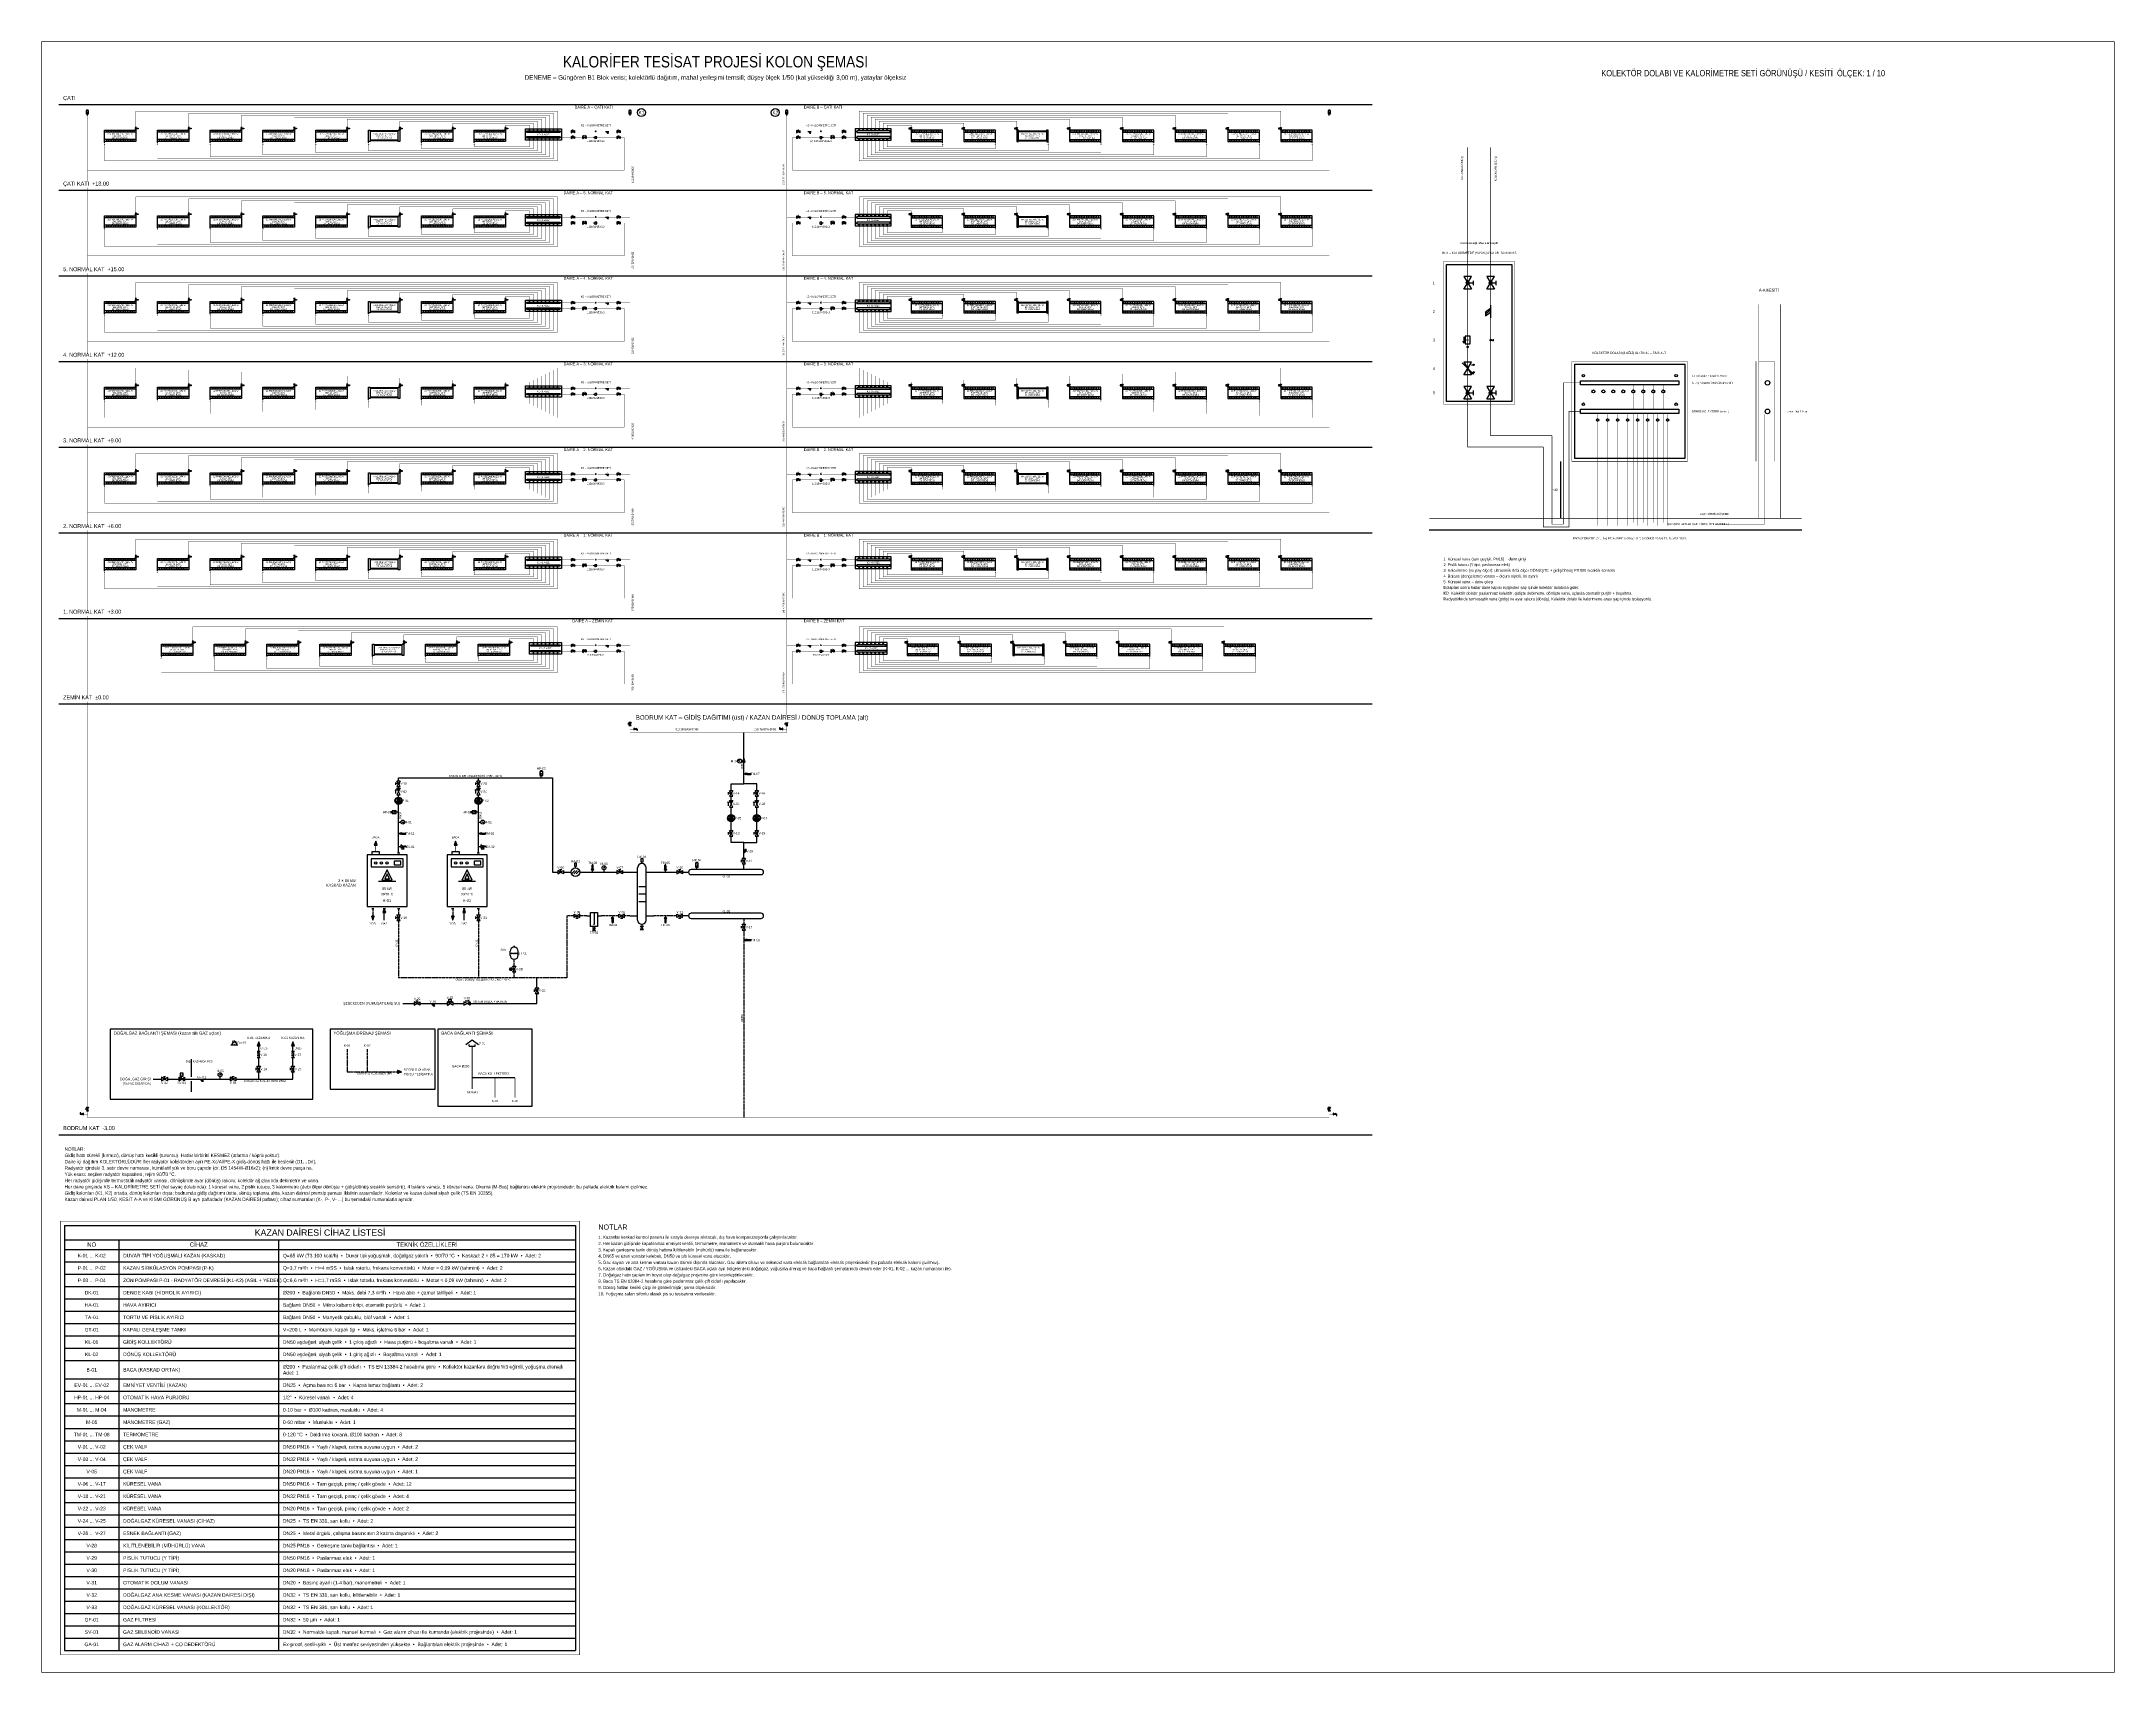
# Model space of a CAD drawing. Header units: centimetres. Extents: x -61 to 14522, y -12981 to 1521.
# Drawn here: x 1939 to 9202, y -6084 to -370 of the extents above; entities that cross this region are included whole.
import ezdxf
from ezdxf.enums import TextEntityAlignment as Align

# ---------------------------------------------------------------- set-up
doc = ezdxf.new("R2010")
doc.units = ezdxf.units.CM
doc.linetypes.add('DASHED', pattern=[1.524, 1.27, -0.254])
for name, color, linetype in [('ROTAS-BASLIK', 7, 'Continuous'), ('ROTAS-CIHAZ', 135, 'Continuous'), ('ROTAS-DENEME', 1, 'Continuous'), ('ROTAS-DETAY', 7, 'Continuous'), ('ROTAS-DOGALGAZ-BORU', 2, 'Continuous'), ('ROTAS-DOGALGAZ-SEMBOL', 2, 'Continuous'), ('ROTAS-HESAP-BASLIK', 2, 'Continuous'), ('ROTAS-HESAP-CERCEVE', 4, 'Continuous'), ('ROTAS-HESAP-CIZGI', 1, 'Continuous'), ('ROTAS-HESAP-YAZI', 7, 'Continuous'), ('ROTAS-ISITMA-BACA', 8, 'Continuous'), ('ROTAS-ISITMA-BASLIK', 5, 'Continuous'), ('ROTAS-ISITMA-BOLGE', 8, 'DASHED'), ('ROTAS-ISITMA-CAP', 41, 'Continuous'), ('ROTAS-ISITMA-CIHAZ', 135, 'Continuous'), ('ROTAS-ISITMA-DONUS', 30, 'DASHED'), ('ROTAS-ISITMA-ETIKET', 3, 'Continuous'), ('ROTAS-ISITMA-GIDIS', 10, 'Continuous'), ('ROTAS-ISITMA-KOLEKTOR', 6, 'Continuous'), ('ROTAS-ISITMA-KOLLEKTOR', 7, 'Continuous'), ('ROTAS-ISITMA-POMPA', 30, 'Continuous'), ('ROTAS-ISITMA-SEMBOL', 1, 'Continuous'), ('ROTAS-ISITMA-VANA', 1, 'Continuous'), ('ROTAS-ISITMA-YAZI', 7, 'Continuous'), ('ROTAS-ISITMA-YOGUSMA', 6, 'DASHED'), ('ROTAS-KAT-BANDI', 8, 'Continuous'), ('ROTAS-MASKE', 7, 'Continuous'), ('ROTAS-PAFTA', 7, 'Continuous'), ('ROTAS-RADYATOR', 2, 'Continuous'), ('ROTAS-SIHHI-SOGUK-SU', 5, 'Continuous'), ('ROTAS-VANA', 1, 'Continuous'), ('ROTAS-YAZI', 7, 'Continuous')]:
    doc.layers.add(name, color=color, linetype=linetype)
doc.styles.add('ROTAS', font='arial.ttf')

# ---------------------------------------------------------------- blocks, each defined once
blk = doc.blocks.new('ROTAS-KOLEKTOR-SEMA-7')
for p, q in [((0, 30), (6, 30)), ((0, 10), (6, 10)), ((14, 32.5), (14, 40)), ((14, 7.5), (14, 0)), ((28, 32.5), (28, 40)), ((28, 7.5), (28, 0)), ((42, 32.5), (42, 40)), ((42, 7.5), (42, 0)), ((56, 32.5), (56, 40)), ((56, 7.5), (56, 0)), ((70, 32.5), (70, 40)), ((70, 7.5), (70, 0)), ((84, 32.5), (84, 40)), ((84, 7.5), (84, 0)), ((98, 32.5), (98, 40)), ((98, 7.5), (98, 0)), ((108, 30), (110.5, 30)), ((108, 10), (110.5, 10))]:
    blk.add_line(p, q)
for points in [[(0, 0), (112, 0), (112, 40), (0, 40)], [(6, 27.5), (108, 27.5), (108, 32.5), (6, 32.5)], [(6, 7.5), (108, 7.5), (108, 12.5), (6, 12.5)]]:
    blk.add_lwpolyline(points, close=True)
for centre in [(14, 36), (14, 4), (28, 36), (28, 4), (42, 36), (42, 4), (56, 36), (56, 4), (70, 36), (70, 4), (84, 36), (84, 4), (98, 36), (98, 4)]:
    blk.add_circle(centre, 1.4)
blk = doc.blocks.new('ROTAS-R-KURESEL-VANA')
blk.add_hatch(color=7).paths.add_polyline_path([(2.4, 0), (2.3, 0.6), (2.1, 1.2), (1.7, 1.7), (1.2, 2.1), (0.6, 2.3), (0, 2.4), (-0.6, 2.3), (-1.2, 2.1), (-1.7, 1.7), (-2.1, 1.2), (-2.3, 0.6), (-2.4, 0), (-2.3, -0.6), (-2.1, -1.2), (-1.7, -1.7), (-1.2, -2.1), (-0.6, -2.3), (0, -2.4), (0.6, -2.3), (1.2, -2.1), (1.7, -1.7), (2.1, -1.2), (2.3, -0.6)])
for p, q in [((-3.6, 8.4), (3.6, 8.4)), ((0, 2.4), (0, 8.4))]:
    blk.add_line(p, q)
for points in [[(-10, 6), (-10, -6), (0, 0)], [(10, 6), (10, -6), (0, 0)]]:
    blk.add_lwpolyline(points, close=True)
blk.add_circle((0, 0), 2.4)
at = {"style": 'ROTAS'}
blk.add_attdef('NO', text='', height=6, dxfattribs=at).set_placement((0, 11), align=Align.BOTTOM_CENTER)
blk = doc.blocks.new('ROTAS-R-PISLIK-TUTUCU')
for p, q in [((-10, 0), (10, 0)), ((-2, 0), (4, -8))]:
    blk.add_line(p, q)
blk.add_lwpolyline([(-5, 0), (1, -8), (7, -8), (1, 0)])
at = {"style": 'ROTAS'}
blk.add_attdef('NO', text='', height=6, dxfattribs=at).set_placement((0, 5), align=Align.BOTTOM_CENTER)
blk = doc.blocks.new('ROTAS-KALORIMETRE-SENSOR')
blk.add_hatch(color=7).paths.add_polyline_path([(1.2, 0), (1.2, 0.3), (1, 0.6), (0.8, 0.8), (0.6, 1), (0.3, 1.2), (0, 1.2), (-0.3, 1.2), (-0.6, 1), (-0.8, 0.8), (-1, 0.6), (-1.2, 0.3), (-1.2, 0), (-1.2, -0.3), (-1, -0.6), (-0.8, -0.8), (-0.6, -1), (-0.3, -1.2), (0, -1.2), (0.3, -1.2), (0.6, -1), (0.8, -0.8), (1, -0.6), (1.2, -0.3)])
for p, q in [((-1.6, 4), (1.6, 4)), ((0, 1.2), (0, 4))]:
    blk.add_line(p, q)
blk.add_circle((0, 0), 1.2)
at = {"style": 'ROTAS'}
blk.add_attdef('NO', text='', height=6, dxfattribs=at).set_placement((0, 6), align=Align.BOTTOM_CENTER)
blk = doc.blocks.new('ROTAS-R-KALORIMETRE-SOL')
blk.add_hatch(color=7).paths.add_polyline_path([(-10, 0), (-10, 0), (-10, 1), (-10, 1), (-10, 1), (-11, 1), (-11, 1), (-11, 1), (-12, 1), (-12, 1), (-12, 1), (-12, 0), (-12, 0), (-12, 0), (-12, -1), (-12, -1), (-12, -1), (-11, -1), (-11, -1), (-11, -1), (-10, -1), (-10, -1), (-10, -1), (-10, 0)])
blk.add_line((5, -6), (-5, -6))
blk.add_lwpolyline([(-6, -4), (6, -4), (6, 4), (-6, 4)], close=True)
blk.add_lwpolyline([(-2, -8), (-5, -6), (-2, -5)])
blk.add_circle((-11, 0), 1.2)
at = {"style": 'ROTAS'}
blk.add_text('Q', height=4, dxfattribs=at).set_placement((0, 0), align=Align.MIDDLE_CENTER)
blk.add_attdef('NO', text='', height=6, dxfattribs=at).set_placement((0, 7), align=Align.BOTTOM_CENTER)
blk = doc.blocks.new('ROTAS-BALANS-VANASI')
for p, q in [((-9, -9), (9, 9)), ((-6, 6), (-6, 8.4)), ((6, 6), (6, 8.4))]:
    blk.add_line(p, q)
for points in [[(-10, 6), (-10, -6), (0, 0)], [(10, 6), (10, -6), (0, 0)]]:
    blk.add_lwpolyline(points, close=True)
blk.add_lwpolyline([(5.6, 7.3), (9, 9), (7.3, 5.6)])
for centre in [(-6, 9.4), (6, 9.4)]:
    blk.add_circle(centre, 1)
at = {"style": 'ROTAS'}
blk.add_attdef('NO', text='', height=6, dxfattribs=at).set_placement((0, 12), align=Align.BOTTOM_CENTER)
blk = doc.blocks.new('ROTAS-RADYATOR-SEMA')
for points in [[(107.8, -3), (112.2, -3), (110, -6.5)], [(107.8, -10), (112.2, -10), (110, -6.5)]]:
    blk.add_hatch(color=7).paths.add_polyline_path(points)
for p, q in [((0, 42), (0, 40)), ((0, 33), (110, 33)), ((0, 7), (110, 7)), ((6, 33), (6, 40)), ((6, 0), (6, 7)), ((12, 33), (12, 40)), ((12, 0), (12, 7)), ((18, 33), (18, 40)), ((18, 0), (18, 7)), ((24, 33), (24, 40)), ((24, 0), (24, 7)), ((30, 33), (30, 40)), ((30, 0), (30, 7)), ((36, 33), (36, 40)), ((36, 0), (36, 7)), ((42, 33), (42, 40)), ((42, 0), (42, 7)), ((48, 33), (48, 40)), ((48, 0), (48, 7)), ((54, 33), (54, 40)), ((54, 0), (54, 7)), ((60, 33), (60, 40)), ((60, 0), (60, 7)), ((66, 33), (66, 40)), ((66, 0), (66, 7)), ((72, 33), (72, 40)), ((72, 0), (72, 7)), ((78, 33), (78, 40)), ((78, 0), (78, 7)), ((84, 33), (84, 40)), ((84, 0), (84, 7)), ((90, 33), (90, 40)), ((90, 0), (90, 7)), ((96, 33), (96, 40)), ((96, 0), (96, 7)), ((102, 33), (102, 40)), ((102, 0), (102, 7)), ((110, -3), (110, 0))]:
    blk.add_line(p, q)
for points in [[(-8, 44.5), (-2.8, 44.5), (-2.8, 47.5), (-8, 47.5)], [(-2.5, 50), (2.5, 50), (0, 46)], [(-2.5, 42), (2.5, 42), (0, 46)], [(0, 0), (110, 0), (110, 40), (0, 40)]]:
    blk.add_lwpolyline(points, close=True)
blk = doc.blocks.new('ROTAS-HAVLUPAN-SEMA')
for points in [[(107.8, -3), (112.2, -3), (110, -6.5)], [(107.8, -10), (112.2, -10), (110, -6.5)]]:
    blk.add_hatch(color=7).paths.add_polyline_path(points)
for p, q in [((0, 42), (0, 40)), ((6, 37.5), (104, 37.5)), ((6, 35), (104, 35)), ((6, 5), (104, 5)), ((6, 2.5), (104, 2.5)), ((110, -3), (110, 0))]:
    blk.add_line(p, q)
for points in [[(-8, 44.5), (-2.8, 44.5), (-2.8, 47.5), (-8, 47.5)], [(-2.5, 50), (2.5, 50), (0, 46)], [(-2.5, 42), (2.5, 42), (0, 46)], [(0, 0), (6, 0), (6, 40), (0, 40)], [(104, 0), (110, 0), (110, 40), (104, 40)]]:
    blk.add_lwpolyline(points, close=True)
blk = doc.blocks.new('ROTAS-R-KALORIMETRE-SAG')
blk.add_hatch(color=7).paths.add_polyline_path([(12.2, 0), (12.2, 0.3), (12, 0.6), (11.8, 0.8), (11.6, 1), (11.3, 1.2), (11, 1.2), (10.7, 1.2), (10.4, 1), (10.2, 0.8), (10, 0.6), (9.8, 0.3), (9.8, 0), (9.8, -0.3), (10, -0.6), (10.2, -0.8), (10.4, -1), (10.7, -1.2), (11, -1.2), (11.3, -1.2), (11.6, -1), (11.8, -0.8), (12, -0.6), (12.2, -0.3)])
blk.add_line((-5, -6.5), (5, -6.5))
blk.add_lwpolyline([(-6, -4), (6, -4), (6, 4), (-6, 4)], close=True)
blk.add_lwpolyline([(2, -5.5), (5, -6.5), (2, -7.5)])
blk.add_circle((11, 0), 1.2)
at = {"style": 'ROTAS'}
blk.add_text('Q', height=4, dxfattribs=at).set_placement((0, 0), align=Align.MIDDLE_CENTER)
blk.add_attdef('NO', text='', height=6, dxfattribs=at).set_placement((0, 7), align=Align.BOTTOM_CENTER)
blk = doc.blocks.new('ROTAS-KOLEKTOR-SEMA-8')
for p, q in [((0, 30), (6, 30)), ((0, 10), (6, 10)), ((14, 32.5), (14, 40)), ((14, 7.5), (14, 0)), ((28, 32.5), (28, 40)), ((28, 7.5), (28, 0)), ((42, 32.5), (42, 40)), ((42, 7.5), (42, 0)), ((56, 32.5), (56, 40)), ((56, 7.5), (56, 0)), ((70, 32.5), (70, 40)), ((70, 7.5), (70, 0)), ((84, 32.5), (84, 40)), ((84, 7.5), (84, 0)), ((98, 32.5), (98, 40)), ((98, 7.5), (98, 0)), ((112, 32.5), (112, 40)), ((112, 7.5), (112, 0)), ((122, 30), (124.5, 30)), ((122, 10), (124.5, 10))]:
    blk.add_line(p, q)
for points in [[(0, 0), (126, 0), (126, 40), (0, 40)], [(6, 27.5), (122, 27.5), (122, 32.5), (6, 32.5)], [(6, 7.5), (122, 7.5), (122, 12.5), (6, 12.5)]]:
    blk.add_lwpolyline(points, close=True)
for centre in [(14, 36), (14, 4), (28, 36), (28, 4), (42, 36), (42, 4), (56, 36), (56, 4), (70, 36), (70, 4), (84, 36), (84, 4), (98, 36), (98, 4), (112, 36), (112, 4)]:
    blk.add_circle(centre, 1.4)
blk = doc.blocks.new('ROTAS-KAZAN-DUVAR')
for p, q in [((106, 188), (114, 188)), ((40, 88), (100, 88)), ((16, -8), (24, -8)), ((56, -8), (64, -8)), ((106, -8), (114, -8))]:
    blk.add_line(p, q)
for points in [[(0, 0), (140, 0), (140, 180), (0, 180)], [(14, 138), (126, 138), (126, 166), (14, 166)], [(95, 146), (118, 146), (118, 158), (95, 158)], [(52, 92), (88, 92), (70, 128)], [(62, 96), (78, 96), (70, 114)]]:
    blk.add_lwpolyline(points, close=True)
blk.add_lwpolyline([(18, 180), (18, 192), (42, 192), (42, 180)])
for centre in [(30, 152), (50, 152), (70, 152)]:
    blk.add_circle(centre, 4)
blk = doc.blocks.new('ROTAS-EMNIYET-VENTILI')
blk.add_line((0, 0), (0, 8))
for points in [[(-5, 8), (5, 8), (0, 15)], [(0, 15), (8, 10), (8, 20)]]:
    blk.add_lwpolyline(points, close=True)
blk.add_lwpolyline([(0, 15), (0, 18), (-3, 19.5), (3, 21.5), (-3, 23.5), (3, 25.5), (0, 27)])
blk = doc.blocks.new('ROTAS-TERMOMETRE')
blk.add_hatch(color=7).paths.add_polyline_path([(3.5, 8.5), (3.3, 9.6), (2.8, 10.6), (2.1, 11.3), (1.1, 11.8), (0, 12), (-1.1, 11.8), (-2.1, 11.3), (-2.8, 10.6), (-3.3, 9.6), (-3.5, 8.5), (-3.3, 7.4), (-2.8, 6.4), (-2.1, 5.7), (-1.1, 5.2), (0, 5), (1.1, 5.2), (2.1, 5.7), (2.8, 6.4), (3.3, 7.4)])
for p, q in [((-1.6, 11.6), (-1.6, 24)), ((0, 0), (0, 5)), ((1.6, 11.6), (1.6, 24)), ((1.6, 21), (3.6, 21)), ((1.6, 18), (3.6, 18)), ((1.6, 15), (3.6, 15))]:
    blk.add_line(p, q)
blk.add_circle((0, 8.5), 3.5)
blk.add_arc((0, 24), 1.6, 0, 180)
blk = doc.blocks.new('ROTAS-MANOMETRE')
blk.add_hatch(color=7).paths.add_polyline_path([(1, 15), (0.8, 15.6), (0.3, 16), (-0.3, 16), (-0.8, 15.6), (-1, 15), (-0.8, 14.4), (-0.3, 14), (0.3, 14), (0.8, 14.4)])
for p, q in [((0, 15), (4.5, 19.5)), ((0, 0), (0, 8))]:
    blk.add_line(p, q)
for radius in [7, 1]:
    blk.add_circle((0, 15), radius)
blk = doc.blocks.new('ROTAS-OHAC')
blk.add_line((0, 0), (0, 8))
blk.add_lwpolyline([(-5, 8), (5, 8), (5, 22), (-5, 22)], close=True)
blk.add_lwpolyline([(-2, 22), (-2, 26), (2, 26), (2, 22)])
blk.add_circle((0, 13), 3)
blk = doc.blocks.new('ROTAS-POMPA')
blk.add_hatch(color=7).paths.add_polyline_path([(10.35, 0), (-4.95, 8.85), (-4.95, -8.85)])
blk.add_lwpolyline([(10.35, 0), (-4.95, 8.85), (-4.95, -8.85)], close=True)
for radius in [12.45, 10.35]:
    blk.add_circle((0, 0), radius)
blk = doc.blocks.new('ROTAS-CEKVALF')
blk.add_hatch(color=7).paths.add_polyline_path([(11.5, 6), (11.5, -6), (0, 0)])
blk.add_line((-7, 9), (7, 9))
for points in [[(-11.5, 6), (-11.5, -6), (0, 0)], [(11.5, 6), (11.5, -6), (0, 0)]]:
    blk.add_lwpolyline(points, close=True)
blk.add_lwpolyline([(4, 11), (7, 9), (4, 7)])
blk = doc.blocks.new('ROTAS-KURESEL-VANA')
blk.add_hatch(color=7).paths.add_polyline_path([(2.6, 0), (2.5, 0.8), (2.1, 1.5), (1.5, 2.1), (0.8, 2.5), (0, 2.6), (-0.8, 2.5), (-1.5, 2.1), (-2.1, 1.5), (-2.5, 0.8), (-2.6, 0), (-2.5, -0.8), (-2.1, -1.5), (-1.5, -2.1), (-0.8, -2.5), (0, -2.6), (0.8, -2.5), (1.5, -2.1), (2.1, -1.5), (2.5, -0.8)])
for p, q in [((-4, 9), (4, 9)), ((0, 2.6), (0, 9))]:
    blk.add_line(p, q)
for points in [[(-10, 6), (-10, -6), (0, 0)], [(10, 6), (10, -6), (0, 0)]]:
    blk.add_lwpolyline(points, close=True)
blk.add_circle((0, 0), 2.6)
blk = doc.blocks.new('ROTAS-HAVA-AYIRICI')
for p, q in [((0, 0), (10, 0)), ((11, -6), (23, 6)), ((19, -6), (31, 6)), ((25, 15), (25, 21)), ((27, -6), (39, 6)), ((40, 0), (50, 0))]:
    blk.add_line(p, q)
blk.add_lwpolyline([(21, 21), (29, 21), (29, 31), (21, 31)], close=True)
blk.add_circle((25, 0), 15)
blk = doc.blocks.new('ROTAS-DENGE-KABI')
for p, q in [((0, 0), (27.5, 0)), ((27.5, -168), (27.5, 15)), ((42.5, 30), (42.5, 36)), ((57.5, -168), (57.5, 15)), ((57.5, 0), (85, 0)), ((31.5, -50), (53.5, -50)), ((31.5, -76.5), (53.5, -76.5)), ((31.5, -103), (53.5, -103)), ((0, -153), (27.5, -153)), ((42.5, -183), (42.5, -189)), ((57.5, -153), (85, -153))]:
    blk.add_line(p, q)
for points in [[(38.5, 36), (46.5, 36), (46.5, 46), (38.5, 46)], [(36.5, -189), (48.5, -189), (42.5, -195)], [(36.5, -201), (48.5, -201), (42.5, -195)]]:
    blk.add_lwpolyline(points, close=True)
for centre, start, end in [((42.5, 15), 0, 180), ((42.5, -168), 180, 360)]:
    blk.add_arc(centre, 15, start, end)
blk = doc.blocks.new('ROTAS-TORTU-AYIRICI')
for p, q in [((0, 0), (13, 0)), ((25, 8), (25, -30)), ((37, 0), (50, 0)), ((23, -30), (27, -30)), ((25, -38), (25, -42))]:
    blk.add_line(p, q)
for points in [[(13, 12), (37, 12), (37, -38), (13, -38)], [(20, -42), (30, -42), (25, -47)], [(20, -52), (30, -52), (25, -47)]]:
    blk.add_lwpolyline(points, close=True)
blk = doc.blocks.new('ROTAS-KILITLI-VANA')
blk.add_hatch(color=7).paths.add_polyline_path([(2.6, 0), (2.5, 0.8), (2.1, 1.5), (1.5, 2.1), (0.8, 2.5), (0, 2.6), (-0.8, 2.5), (-1.5, 2.1), (-2.1, 1.5), (-2.5, 0.8), (-2.6, 0), (-2.5, -0.8), (-2.1, -1.5), (-1.5, -2.1), (-0.8, -2.5), (0, -2.6), (0.8, -2.5), (1.5, -2.1), (2.1, -1.5), (2.5, -0.8)])
blk.add_line((0, 2.6), (0, 8))
for points in [[(-10, 6), (-10, -6), (0, 0)], [(-4, 8), (4, 8), (4, 14), (-4, 14)], [(10, 6), (10, -6), (0, 0)]]:
    blk.add_lwpolyline(points, close=True)
blk.add_circle((0, 0), 2.6)
blk.add_arc((0, 14), 2.6, 0, 180)
blk = doc.blocks.new('ROTAS-GENLESME-TANKI')
for p, q in [((-24, 32), (-24, 54)), ((-4, 84), (4, 84)), ((0, 78), (0, 84)), ((0, 0), (0, 8)), ((24, 32), (24, 54))]:
    blk.add_line(p, q)
blk.add_lwpolyline([(-24, 40), (-20, 46), (-16, 40), (-12, 46), (-8, 40), (-4, 46), (0, 40), (4, 46), (8, 40), (12, 46), (16, 40), (20, 46), (24, 40)])
for centre, start, end in [((0, 54), 0, 180), ((0, 32), 180, 360)]:
    blk.add_arc(centre, 24, start, end)
blk = doc.blocks.new('ROTAS-PISLIK-TUTUCU')
for p, q in [((-10.5, 0), (10.5, 0)), ((-3, 0), (3, -8)), ((-1, 0), (5, -8)), ((1, -8), (7, -8))]:
    blk.add_line(p, q)
blk.add_lwpolyline([(-5, 0), (1, -8), (7, -8), (1, 0)])
blk = doc.blocks.new('ROTAS-OTOMATIK-DOLUM')
blk.add_line((0, 0), (0, 8))
for points in [[(-10, 6), (-10, -6), (0, 0)], [(-5, 8), (5, 8), (5, 14), (-5, 14)], [(10, 6), (10, -6), (0, 0)]]:
    blk.add_lwpolyline(points, close=True)
for points in [[(-8, -7), (8, 7)], [(4, 7), (8, 7), (8, 3)]]:
    blk.add_lwpolyline(points)
blk = doc.blocks.new('ROTAS-KOLLEKTOR-245')
blk.add_lwpolyline([(0, -9), (245, -9, 1), (245, 9), (0, 9, 1)], format="xyb", close=True)
blk = doc.blocks.new('ROTAS-SELENOID')
for points in [[(-10, 6), (-10, -6), (0, 0)], [(10, 6), (10, -6), (0, 0)]]:
    blk.add_hatch(color=7).paths.add_polyline_path(points)
blk.add_line((0, 0), (0, 10))
for points in [[(-10, 6), (-10, -6), (0, 0)], [(-5, 10), (5, 10), (5, 20), (-5, 20)], [(10, 6), (10, -6), (0, 0)]]:
    blk.add_lwpolyline(points, close=True)
at = {"style": 'ROTAS'}
blk.add_text('S', height=6, dxfattribs=at).set_placement((0, 15), align=Align.MIDDLE_CENTER)
blk = doc.blocks.new('ROTAS-GAZ-ALARM')
for p, q in [((-12, 0), (12, 0)), ((-4, 9), (-6, 14)), ((0, 9), (0, 15)), ((4, 9), (6, 14))]:
    blk.add_line(p, q)
blk.add_arc((0, 0), 9, 0, 180)
at = {"style": 'ROTAS'}
blk.add_text('G', height=5, dxfattribs=at).set_placement((0, 4), align=Align.MIDDLE_CENTER)
blk = doc.blocks.new('ROTAS-ESNEK-BAGLANTI')
for p, q in [((-11, -5), (-11, 5)), ((11, -5), (11, 5))]:
    blk.add_line(p, q)
blk.add_lwpolyline([(-11, 0), (-9, 4), (-6, -4), (-3, 4), (0, -4), (3, 4), (6, -4), (9, 4), (11, 0)])
blk = doc.blocks.new('ROTAS-BACA-SAPKA')
for p, q in [((-10, 0), (-10, 6)), ((-10, 0), (10, 0)), ((10, 0), (10, 6))]:
    blk.add_line(p, q)
blk.add_lwpolyline([(-22, 6), (0, 22), (22, 6)])
blk = doc.blocks.new('ROTAS-OK')
blk.add_hatch(color=7).paths.add_polyline_path([(0, 0), (-14, 5), (-14, -5)])
blk.add_lwpolyline([(0, 0), (-14, 5), (-14, -5)], close=True)
blk = doc.blocks.new('ROTAS-R-OHAC')
blk.add_line((0, 0), (0, 5))
blk.add_lwpolyline([(-4, 5), (4, 5), (4, 17), (-4, 17)], close=True)
blk.add_lwpolyline([(-1.6, 17), (-1.6, 20), (1.6, 20), (1.6, 17)])
blk.add_circle((0, 10), 2.4)
blk = doc.blocks.new('ROTAS-R-BOSALTMA')
for p, q in [((8, 0), (11, 0)), ((11, 0), (11, -7)), ((9, -7), (13, -7))]:
    blk.add_line(p, q)
for points in [[(-8, 4.8), (-8, -4.8), (0, 0)], [(8, 4.8), (8, -4.8), (0, 0)]]:
    blk.add_lwpolyline(points, close=True)

msp = doc.modelspace()

# ---------------------------------------------------------------- linework, layer by layer
at = {"layer": 'ROTAS-CIHAZ'}
for centre in [(4041, -619), (4510, -619)]:
    msp.add_circle(centre, 14, dxfattribs=at)
at = {"layer": 'ROTAS-DETAY', "const_width": 1.5}
for points in [[(6851, -1141), (7101, -1141), (7101, -1641), (6851, -1641)], [(7301, -1491), (7706, -1491), (7706, -1841), (7301, -1841)]]:
    msp.add_lwpolyline(points, close=True, dxfattribs=at)
at = {"layer": 'ROTAS-DETAY'}
for points in [[(6861, -1151), (7091, -1151), (7091, -1631), (6861, -1631)], [(7311, -1501), (7696, -1501), (7696, -1831), (7311, -1831)]]:
    msp.add_lwpolyline(points, close=True, dxfattribs=at)
for points, const_width in [([(7956, -1291), (7956, -2041)], 1.5), ([(8031, -1291), (8031, -2041)], 1.5), ([(7946, -1491), (7946, -1841)], 2), ([(7956, -1491), (8011, -1491), (8011, -1841), (7956, -1841)], 1), ([(6801, -2041), (7876, -2041)], 2), ([(7756, -2041), (8106, -2041)], 2)]:
    msp.add_lwpolyline(points, dxfattribs=dict(at, const_width=const_width))
for points in [[(7261, -1841), (7261, -2041)], [(6801, -2081), (7876, -2081)], [(7756, -2081), (8106, -2081)]]:
    msp.add_lwpolyline(points, dxfattribs=at)
at = {"layer": 'ROTAS-DOGALGAZ-BORU'}
for points in [[(3140, -3448), (3140, -3422)], [(3420, -3448), (3420, -3422)], [(2700, -3909), (2700, -3889)], [(2820, -3909), (2820, -3889)], [(2700, -3959.5), (2700, -3931)], [(2700, -4005), (2700, -3980.5)], [(2820, -3959.5), (2820, -3931)], [(2820, -4005), (2820, -3980.5)], [(2330, -4005), (2359.5, -4005)], [(2380.5, -4005), (2419.5, -4005)], [(2440.5, -4005), (2489.5, -4005)], [(2510.5, -4005), (2599.5, -4005)], [(2620.5, -4005), (2820, -4005)]]:
    msp.add_lwpolyline(points, dxfattribs=at)
at = {"layer": 'ROTAS-HESAP-CERCEVE', "const_width": 2}
msp.add_lwpolyline([(2005, -6022.2), (3825, -6022.2), (3825, -4503), (2005, -4503)], close=True, dxfattribs=at)
at = {"layer": 'ROTAS-HESAP-CIZGI'}
for p, q in [((2020, -4518), (3810, -4518)), ((2020, -4518), (2020, -6007.2)), ((2020, -4568), (3810, -4568)), ((2210, -4568), (2210, -6007.2)), ((2770, -4568), (2770, -6007.2)), ((3810, -4518), (3810, -6007.2)), ((2020, -4602), (3810, -4602)), ((2020, -4645.2), (3810, -4645.2)), ((2020, -4688.5), (3810, -4688.5)), ((2020, -4731.8), (3810, -4731.8)), ((2020, -4775), (3810, -4775)), ((2020, -4818.2), (3810, -4818.2)), ((2020, -4861.5), (3810, -4861.5)), ((2020, -4904.8), (3810, -4904.8)), ((2020, -4948), (3810, -4948)), ((2020, -4991.2), (3810, -4991.2)), ((2020, -5055.8), (3810, -5055.8)), ((2020, -5099), (3810, -5099)), ((2020, -5142.2), (3810, -5142.2)), ((2020, -5185.5), (3810, -5185.5)), ((2020, -5228.8), (3810, -5228.8)), ((2020, -5272), (3810, -5272)), ((2020, -5315.2), (3810, -5315.2)), ((2020, -5358.5), (3810, -5358.5)), ((2020, -5401.8), (3810, -5401.8)), ((2020, -5445), (3810, -5445)), ((2020, -5488.2), (3810, -5488.2)), ((2020, -5531.5), (3810, -5531.5)), ((2020, -5574.8), (3810, -5574.8)), ((2020, -5618), (3810, -5618)), ((2020, -5661.2), (3810, -5661.2)), ((2020, -5704.5), (3810, -5704.5)), ((2020, -5747.8), (3810, -5747.8)), ((2020, -5791), (3810, -5791)), ((2020, -5834.2), (3810, -5834.2)), ((2020, -5877.5), (3810, -5877.5)), ((2020, -5920.8), (3810, -5920.8)), ((2020, -5964), (3810, -5964)), ((2020, -6007.2), (3810, -6007.2))]:
    msp.add_line(p, q, dxfattribs=at)
at = {"layer": 'ROTAS-ISITMA-BACA'}
for points, const_width in [([(3110, -3208), (3110, -3186)], 3), ([(3390, -3208), (3390, -3186)], 3), ([(3448, -4040), (3448, -3890)], 4), ([(3598, -4000), (3448, -4000)], 4), ([(3528, -4070), (3528, -4000)], 3), ([(3598, -4070), (3598, -4000)], 3)]:
    msp.add_lwpolyline(points, dxfattribs=dict(at, const_width=const_width))
at = {"layer": 'ROTAS-ISITMA-BOLGE'}
for p, q in [((2465, -3997), (2465, -3935)), ((2465, -4050), (2465, -4013))]:
    msp.add_line(p, q, dxfattribs=at)
for points in [[(2180, -4075), (2890, -4075), (2890, -3830), (2180, -3830)], [(2950, -4040), (3318, -4040), (3318, -3830), (2950, -3830)], [(3328, -4100), (3658, -4100), (3658, -3830), (3328, -3830)]]:
    msp.add_lwpolyline(points, close=True, dxfattribs=at)
at = {"layer": 'ROTAS-ISITMA-DONUS', "ltscale": 12, "const_width": 1}
for points in [[(2100, -4140), (2100, -629)], [(6451, -4140), (6451, -629)], [(3761, -706), (3981, -706), (3981, -821), (2100, -821)], [(2160, -731), (2160, -788), (3747, -788), (3747, -716)], [(2345, -731), (2345, -781), (3733, -781), (3733, -716)], [(2530, -731), (2530, -774), (3719, -774), (3719, -716)], [(2715, -731), (2715, -767), (3705, -767), (3705, -716)], [(2900, -731), (2900, -760), (3691, -760), (3691, -716)], [(3085, -731), (3085, -753), (3677, -753), (3677, -716)], [(3270, -731), (3270, -746), (3663, -746), (3663, -716)], [(3455, -731), (3455, -739), (3649, -739), (3649, -716)], [(4790, -706), (4570, -706), (4570, -821), (6451, -821)], [(6391, -731), (6391, -788), (4804, -788), (4804, -716)], [(6206, -731), (6206, -781), (4818, -781), (4818, -716)], [(6021, -731), (6021, -774), (4832, -774), (4832, -716)], [(5836, -731), (5836, -767), (4846, -767), (4846, -716)], [(5651, -731), (5651, -760), (4860, -760), (4860, -716)], [(5466, -731), (5466, -753), (4874, -753), (4874, -716)], [(5281, -731), (5281, -746), (4888, -746), (4888, -716)], [(5096, -731), (5096, -739), (4902, -739), (4902, -716)], [(3761, -1006), (3981, -1006), (3981, -1121), (2100, -1121)], [(2160, -1031), (2160, -1088), (3747, -1088), (3747, -1016)], [(2345, -1031), (2345, -1081), (3733, -1081), (3733, -1016)], [(2530, -1031), (2530, -1074), (3719, -1074), (3719, -1016)], [(2715, -1031), (2715, -1067), (3705, -1067), (3705, -1016)], [(2900, -1031), (2900, -1060), (3691, -1060), (3691, -1016)], [(3085, -1031), (3085, -1053), (3677, -1053), (3677, -1016)], [(3270, -1031), (3270, -1046), (3663, -1046), (3663, -1016)], [(3455, -1031), (3455, -1039), (3649, -1039), (3649, -1016)], [(4790, -1006), (4570, -1006), (4570, -1121), (6451, -1121)], [(6391, -1031), (6391, -1088), (4804, -1088), (4804, -1016)], [(6206, -1031), (6206, -1081), (4818, -1081), (4818, -1016)], [(6021, -1031), (6021, -1074), (4832, -1074), (4832, -1016)], [(5836, -1031), (5836, -1067), (4846, -1067), (4846, -1016)], [(5651, -1031), (5651, -1060), (4860, -1060), (4860, -1016)], [(5466, -1031), (5466, -1053), (4874, -1053), (4874, -1016)], [(5281, -1031), (5281, -1046), (4888, -1046), (4888, -1016)], [(5096, -1031), (5096, -1039), (4902, -1039), (4902, -1016)], [(3761, -1306), (3981, -1306), (3981, -1421), (2100, -1421)], [(4790, -1306), (4570, -1306), (4570, -1421), (6451, -1421)], [(2160, -1331), (2160, -1388), (3747, -1388), (3747, -1316)], [(2345, -1331), (2345, -1381), (3733, -1381), (3733, -1316)], [(2530, -1331), (2530, -1374), (3719, -1374), (3719, -1316)], [(2715, -1331), (2715, -1367), (3705, -1367), (3705, -1316)], [(2900, -1331), (2900, -1360), (3691, -1360), (3691, -1316)], [(3085, -1331), (3085, -1353), (3677, -1353), (3677, -1316)], [(3270, -1331), (3270, -1346), (3663, -1346), (3663, -1316)], [(3455, -1331), (3455, -1339), (3649, -1339), (3649, -1316)], [(6391, -1331), (6391, -1388), (4804, -1388), (4804, -1316)], [(6206, -1331), (6206, -1381), (4818, -1381), (4818, -1316)], [(6021, -1331), (6021, -1374), (4832, -1374), (4832, -1316)], [(5836, -1331), (5836, -1367), (4846, -1367), (4846, -1316)], [(5651, -1331), (5651, -1360), (4860, -1360), (4860, -1316)], [(5466, -1331), (5466, -1353), (4874, -1353), (4874, -1316)], [(5281, -1331), (5281, -1346), (4888, -1346), (4888, -1316)], [(5096, -1331), (5096, -1339), (4902, -1339), (4902, -1316)], [(3761, -1606), (3981, -1606), (3981, -1721), (2100, -1721)], [(2160, -1631), (2160, -1688), (3747, -1688), (3747, -1616)], [(2345, -1631), (2345, -1681), (3733, -1681), (3733, -1616)], [(2530, -1631), (2530, -1674), (3719, -1674), (3719, -1616)], [(2715, -1631), (2715, -1667), (3705, -1667), (3705, -1616)], [(2900, -1631), (2900, -1660), (3691, -1660), (3691, -1616)], [(3085, -1631), (3085, -1653), (3677, -1653), (3677, -1616)], [(3270, -1631), (3270, -1646), (3663, -1646), (3663, -1616)], [(3455, -1631), (3455, -1639), (3649, -1639), (3649, -1616)], [(4790, -1606), (4570, -1606), (4570, -1721), (6451, -1721)], [(6391, -1631), (6391, -1688), (4804, -1688), (4804, -1616)], [(6206, -1631), (6206, -1681), (4818, -1681), (4818, -1616)], [(6021, -1631), (6021, -1674), (4832, -1674), (4832, -1616)], [(5836, -1631), (5836, -1667), (4846, -1667), (4846, -1616)], [(5651, -1631), (5651, -1660), (4860, -1660), (4860, -1616)], [(5466, -1631), (5466, -1653), (4874, -1653), (4874, -1616)], [(5281, -1631), (5281, -1646), (4888, -1646), (4888, -1616)], [(5096, -1631), (5096, -1639), (4902, -1639), (4902, -1616)], [(3761, -1906), (3981, -1906), (3981, -2021), (2100, -2021)], [(2160, -1931), (2160, -1988), (3747, -1988), (3747, -1916)], [(2345, -1931), (2345, -1981), (3733, -1981), (3733, -1916)], [(2530, -1931), (2530, -1974), (3719, -1974), (3719, -1916)], [(2715, -1931), (2715, -1967), (3705, -1967), (3705, -1916)], [(2900, -1931), (2900, -1960), (3691, -1960), (3691, -1916)], [(3085, -1931), (3085, -1953), (3677, -1953), (3677, -1916)], [(3270, -1931), (3270, -1946), (3663, -1946), (3663, -1916)], [(3455, -1931), (3455, -1939), (3649, -1939), (3649, -1916)], [(4790, -1906), (4570, -1906), (4570, -2021), (6451, -2021)], [(6391, -1931), (6391, -1988), (4804, -1988), (4804, -1916)], [(6206, -1931), (6206, -1981), (4818, -1981), (4818, -1916)], [(6021, -1931), (6021, -1974), (4832, -1974), (4832, -1916)], [(5836, -1931), (5836, -1967), (4846, -1967), (4846, -1916)], [(5651, -1931), (5651, -1960), (4860, -1960), (4860, -1916)], [(5466, -1931), (5466, -1953), (4874, -1953), (4874, -1916)], [(5281, -1931), (5281, -1946), (4888, -1946), (4888, -1916)], [(5096, -1931), (5096, -1939), (4902, -1939), (4902, -1916)], [(3761, -2206), (3981, -2206), (3981, -2321), (2100, -2321)], [(2160, -2231), (2160, -2288), (3747, -2288), (3747, -2216)], [(2345, -2231), (2345, -2281), (3733, -2281), (3733, -2216)], [(2530, -2231), (2530, -2274), (3719, -2274), (3719, -2216)], [(2715, -2231), (2715, -2267), (3705, -2267), (3705, -2216)], [(2900, -2231), (2900, -2260), (3691, -2260), (3691, -2216)], [(3085, -2231), (3085, -2253), (3677, -2253), (3677, -2216)], [(3270, -2231), (3270, -2246), (3663, -2246), (3663, -2216)], [(3455, -2231), (3455, -2239), (3649, -2239), (3649, -2216)], [(4790, -2206), (4570, -2206), (4570, -2321), (6451, -2321)], [(6391, -2231), (6391, -2288), (4804, -2288), (4804, -2216)], [(6206, -2231), (6206, -2281), (4818, -2281), (4818, -2216)], [(6021, -2231), (6021, -2274), (4832, -2274), (4832, -2216)], [(5836, -2231), (5836, -2267), (4846, -2267), (4846, -2216)], [(5651, -2231), (5651, -2260), (4860, -2260), (4860, -2216)], [(5466, -2231), (5466, -2253), (4874, -2253), (4874, -2216)], [(5281, -2231), (5281, -2246), (4888, -2246), (4888, -2216)], [(5096, -2231), (5096, -2239), (4902, -2239), (4902, -2216)], [(3761, -2506), (3981, -2506), (3981, -2621), (2100, -2621)], [(2359, -2531), (2359, -2581), (3747, -2581), (3747, -2516)], [(2544, -2531), (2544, -2574), (3733, -2574), (3733, -2516)], [(2729, -2531), (2729, -2567), (3719, -2567), (3719, -2516)], [(2914, -2531), (2914, -2560), (3705, -2560), (3705, -2516)], [(3099, -2531), (3099, -2553), (3691, -2553), (3691, -2516)], [(3284, -2531), (3284, -2546), (3677, -2546), (3677, -2516)], [(3469, -2531), (3469, -2539), (3663, -2539), (3663, -2516)], [(4790, -2506), (4570, -2506), (4570, -2621), (6451, -2621)], [(6192, -2531), (6192, -2581), (4804, -2581), (4804, -2516)], [(6007, -2531), (6007, -2574), (4818, -2574), (4818, -2516)], [(5822, -2531), (5822, -2567), (4832, -2567), (4832, -2516)], [(5637, -2531), (5637, -2560), (4846, -2560), (4846, -2516)], [(5452, -2531), (5452, -2553), (4860, -2553), (4860, -2516)], [(5267, -2531), (5267, -2546), (4874, -2546), (4874, -2516)], [(5082, -2531), (5082, -2539), (4888, -2539), (4888, -2516)], [(2100, -4140), (6451, -4140)]]:
    msp.add_lwpolyline(points, dxfattribs=at)
at = {"layer": 'ROTAS-ISITMA-DONUS', "ltscale": 3}
for points, const_width in [([(7201, -1791), (7201, -2071), (7291, -2071), (7291, -1666), (7331, -1666)], 2), ([(7391, -1673.5), (7391, -2066)], 1), ([(7426, -1673.5), (7426, -2066)], 1), ([(7461, -1673.5), (7461, -2066)], 1), ([(7496, -1673.5), (7496, -2066)], 1), ([(7531, -1673.5), (7531, -2066)], 1), ([(7566, -1673.5), (7566, -2066)], 1), ([(7601, -1673.5), (7601, -2066)], 1), ([(7636, -1673.5), (7636, -2066)], 1), ([(7996, -1676), (7996, -2071), (7806, -2071)], 1)]:
    msp.add_lwpolyline(points, dxfattribs=dict(at, const_width=const_width))
at = {"layer": 'ROTAS-ISITMA-DONUS', "ltscale": 8}
for points in [[(3190, -3408), (3190, -3429.5)], [(3470, -3408), (3470, -3429.5)], [(3804.5, -3433), (3780, -3433), (3780, -3650), (3190, -3650)], [(3190, -3450.5), (3190, -3650)], [(3470, -3450.5), (3470, -3650)], [(3850, -3433), (3825.5, -3433)], [(3961.5, -3433), (3900, -3433)], [(4000, -3433), (3982.5, -3433)], [(4164.5, -3433), (4085, -3433)], [(4206, -3433), (4185.5, -3433)], [(4400, -3442), (4400, -3462.5)], [(4400, -3483.5), (4400, -4140)], [(3595, -3609.5), (3595, -3590)], [(3595, -3650), (3595, -3630.5)]]:
    msp.add_lwpolyline(points, dxfattribs=at)
at = {"layer": 'ROTAS-ISITMA-GIDIS'}
for points, const_width in [([(3747, -676), (3747, -614), (2270, -614), (2270, -671)], 1), ([(3733, -676), (3733, -621), (2455, -621), (2455, -671)], 1), ([(3719, -676), (3719, -628), (2640, -628), (2640, -671)], 1), ([(3705, -676), (3705, -635), (2825, -635), (2825, -671)], 1), ([(3691, -676), (3691, -642), (3010, -642), (3010, -671)], 1), ([(3677, -676), (3677, -649), (3195, -649), (3195, -671)], 1), ([(4001, -2791), (4001, -629)], 1), ([(4550, -2791), (4550, -629)], 1), ([(4804, -676), (4804, -614), (6281, -614), (6281, -671)], 1), ([(4818, -676), (4818, -621), (6096, -621), (6096, -671)], 1), ([(4832, -676), (4832, -628), (5911, -628), (5911, -671)], 1), ([(4846, -676), (4846, -635), (5726, -635), (5726, -671)], 1), ([(4860, -676), (4860, -642), (5541, -642), (5541, -671)], 1), ([(4874, -676), (4874, -649), (5356, -649), (5356, -671)], 1), ([(3663, -676), (3663, -656), (3380, -656), (3380, -671)], 1), ([(3649, -676), (3649, -663), (3565, -663), (3565, -671)], 1), ([(4001, -686), (3761, -686)], 1), ([(4550, -686), (4790, -686)], 1), ([(4888, -676), (4888, -656), (5171, -656), (5171, -671)], 1), ([(4902, -676), (4902, -663), (4986, -663), (4986, -671)], 1), ([(3747, -976), (3747, -914), (2270, -914), (2270, -971)], 1), ([(3733, -976), (3733, -921), (2455, -921), (2455, -971)], 1), ([(3719, -976), (3719, -928), (2640, -928), (2640, -971)], 1), ([(3705, -976), (3705, -935), (2825, -935), (2825, -971)], 1), ([(3691, -976), (3691, -942), (3010, -942), (3010, -971)], 1), ([(4804, -976), (4804, -914), (6281, -914), (6281, -971)], 1), ([(4818, -976), (4818, -921), (6096, -921), (6096, -971)], 1), ([(4832, -976), (4832, -928), (5911, -928), (5911, -971)], 1), ([(4846, -976), (4846, -935), (5726, -935), (5726, -971)], 1), ([(4860, -976), (4860, -942), (5541, -942), (5541, -971)], 1), ([(3677, -976), (3677, -949), (3195, -949), (3195, -971)], 1), ([(3663, -976), (3663, -956), (3380, -956), (3380, -971)], 1), ([(3649, -976), (3649, -963), (3565, -963), (3565, -971)], 1), ([(4001, -986), (3761, -986)], 1), ([(4550, -986), (4790, -986)], 1), ([(4874, -976), (4874, -949), (5356, -949), (5356, -971)], 1), ([(4888, -976), (4888, -956), (5171, -956), (5171, -971)], 1), ([(4902, -976), (4902, -963), (4986, -963), (4986, -971)], 1), ([(3747, -1276), (3747, -1214), (2270, -1214), (2270, -1271)], 1), ([(3733, -1276), (3733, -1221), (2455, -1221), (2455, -1271)], 1), ([(3719, -1276), (3719, -1228), (2640, -1228), (2640, -1271)], 1), ([(3705, -1276), (3705, -1235), (2825, -1235), (2825, -1271)], 1), ([(4804, -1276), (4804, -1214), (6281, -1214), (6281, -1271)], 1), ([(4818, -1276), (4818, -1221), (6096, -1221), (6096, -1271)], 1), ([(4832, -1276), (4832, -1228), (5911, -1228), (5911, -1271)], 1), ([(4846, -1276), (4846, -1235), (5726, -1235), (5726, -1271)], 1), ([(3691, -1276), (3691, -1242), (3010, -1242), (3010, -1271)], 1), ([(3677, -1276), (3677, -1249), (3195, -1249), (3195, -1271)], 1), ([(3663, -1276), (3663, -1256), (3380, -1256), (3380, -1271)], 1), ([(3649, -1276), (3649, -1263), (3565, -1263), (3565, -1271)], 1), ([(4001, -1286), (3761, -1286)], 1), ([(4550, -1286), (4790, -1286)], 1), ([(4860, -1276), (4860, -1242), (5541, -1242), (5541, -1271)], 1), ([(4874, -1276), (4874, -1249), (5356, -1249), (5356, -1271)], 1), ([(4888, -1276), (4888, -1256), (5171, -1256), (5171, -1271)], 1), ([(4902, -1276), (4902, -1263), (4986, -1263), (4986, -1271)], 1), ([(3747, -1576), (3747, -1514), (2270, -1514), (2270, -1571)], 1), ([(3733, -1576), (3733, -1521), (2455, -1521), (2455, -1571)], 1), ([(4804, -1576), (4804, -1514), (6281, -1514), (6281, -1571)], 1), ([(4818, -1576), (4818, -1521), (6096, -1521), (6096, -1571)], 1), ([(3719, -1576), (3719, -1528), (2640, -1528), (2640, -1571)], 1), ([(3705, -1576), (3705, -1535), (2825, -1535), (2825, -1571)], 1), ([(3691, -1576), (3691, -1542), (3010, -1542), (3010, -1571)], 1), ([(3677, -1576), (3677, -1549), (3195, -1549), (3195, -1571)], 1), ([(3663, -1576), (3663, -1556), (3380, -1556), (3380, -1571)], 1), ([(3649, -1576), (3649, -1563), (3565, -1563), (3565, -1571)], 1), ([(4001, -1586), (3761, -1586)], 1), ([(4550, -1586), (4790, -1586)], 1), ([(4832, -1576), (4832, -1528), (5911, -1528), (5911, -1571)], 1), ([(4846, -1576), (4846, -1535), (5726, -1535), (5726, -1571)], 1), ([(4860, -1576), (4860, -1542), (5541, -1542), (5541, -1571)], 1), ([(4874, -1576), (4874, -1549), (5356, -1549), (5356, -1571)], 1), ([(4888, -1576), (4888, -1556), (5171, -1556), (5171, -1571)], 1), ([(4902, -1576), (4902, -1563), (4986, -1563), (4986, -1571)], 1), ([(7231, -1751), (7231, -2061), (7271, -2061), (7271, -1566), (7331, -1566)], 2), ([(7376, -1573.5), (7376, -1658.5)], 1), ([(7411, -1573.5), (7411, -1658.5)], 1), ([(7446, -1573.5), (7446, -1658.5)], 1), ([(7481, -1573.5), (7481, -1658.5)], 1), ([(7516, -1573.5), (7516, -1658.5)], 1), ([(7551, -1573.5), (7551, -1658.5)], 1), ([(7586, -1573.5), (7586, -1658.5)], 1), ([(7621, -1573.5), (7621, -1658.5)], 1), ([(7376, -1673.5), (7376, -2056)], 1), ([(7411, -1673.5), (7411, -2056)], 1), ([(7446, -1673.5), (7446, -2056)], 1), ([(7481, -1673.5), (7481, -2056)], 1), ([(7516, -1673.5), (7516, -2056)], 1), ([(7551, -1673.5), (7551, -2056)], 1), ([(7586, -1673.5), (7586, -2056)], 1), ([(7621, -1673.5), (7621, -2056)], 1), ([(7976, -1676), (7976, -2061), (7806, -2061)], 1), ([(3747, -1876), (3747, -1814), (2270, -1814), (2270, -1871)], 1), ([(4804, -1876), (4804, -1814), (6281, -1814), (6281, -1871)], 1), ([(3733, -1876), (3733, -1821), (2455, -1821), (2455, -1871)], 1), ([(3719, -1876), (3719, -1828), (2640, -1828), (2640, -1871)], 1), ([(3705, -1876), (3705, -1835), (2825, -1835), (2825, -1871)], 1), ([(3691, -1876), (3691, -1842), (3010, -1842), (3010, -1871)], 1), ([(3677, -1876), (3677, -1849), (3195, -1849), (3195, -1871)], 1), ([(3663, -1876), (3663, -1856), (3380, -1856), (3380, -1871)], 1), ([(3649, -1876), (3649, -1863), (3565, -1863), (3565, -1871)], 1), ([(4001, -1886), (3761, -1886)], 1), ([(4550, -1886), (4790, -1886)], 1), ([(4818, -1876), (4818, -1821), (6096, -1821), (6096, -1871)], 1), ([(4832, -1876), (4832, -1828), (5911, -1828), (5911, -1871)], 1), ([(4846, -1876), (4846, -1835), (5726, -1835), (5726, -1871)], 1), ([(4860, -1876), (4860, -1842), (5541, -1842), (5541, -1871)], 1), ([(4874, -1876), (4874, -1849), (5356, -1849), (5356, -1871)], 1), ([(4888, -1876), (4888, -1856), (5171, -1856), (5171, -1871)], 1), ([(4902, -1876), (4902, -1863), (4986, -1863), (4986, -1871)], 1), ([(3747, -2176), (3747, -2114), (2270, -2114), (2270, -2171)], 1), ([(3733, -2176), (3733, -2121), (2455, -2121), (2455, -2171)], 1), ([(3719, -2176), (3719, -2128), (2640, -2128), (2640, -2171)], 1), ([(3705, -2176), (3705, -2135), (2825, -2135), (2825, -2171)], 1), ([(3691, -2176), (3691, -2142), (3010, -2142), (3010, -2171)], 1), ([(3677, -2176), (3677, -2149), (3195, -2149), (3195, -2171)], 1), ([(3663, -2176), (3663, -2156), (3380, -2156), (3380, -2171)], 1), ([(3649, -2176), (3649, -2163), (3565, -2163), (3565, -2171)], 1), ([(4804, -2176), (4804, -2114), (6281, -2114), (6281, -2171)], 1), ([(4818, -2176), (4818, -2121), (6096, -2121), (6096, -2171)], 1), ([(4832, -2176), (4832, -2128), (5911, -2128), (5911, -2171)], 1), ([(4846, -2176), (4846, -2135), (5726, -2135), (5726, -2171)], 1), ([(4860, -2176), (4860, -2142), (5541, -2142), (5541, -2171)], 1), ([(4874, -2176), (4874, -2149), (5356, -2149), (5356, -2171)], 1), ([(4888, -2176), (4888, -2156), (5171, -2156), (5171, -2171)], 1), ([(4902, -2176), (4902, -2163), (4986, -2163), (4986, -2171)], 1), ([(4001, -2186), (3761, -2186)], 1), ([(4550, -2186), (4790, -2186)], 1), ([(3747, -2476), (3747, -2421), (2469, -2421), (2469, -2471)], 1), ([(3733, -2476), (3733, -2428), (2654, -2428), (2654, -2471)], 1), ([(3719, -2476), (3719, -2435), (2839, -2435), (2839, -2471)], 1), ([(3705, -2476), (3705, -2442), (3024, -2442), (3024, -2471)], 1), ([(3691, -2476), (3691, -2449), (3209, -2449), (3209, -2471)], 1), ([(3677, -2476), (3677, -2456), (3394, -2456), (3394, -2471)], 1), ([(3663, -2476), (3663, -2463), (3579, -2463), (3579, -2471)], 1), ([(4804, -2476), (4804, -2421), (6082, -2421), (6082, -2471)], 1), ([(4818, -2476), (4818, -2428), (5897, -2428), (5897, -2471)], 1), ([(4832, -2476), (4832, -2435), (5712, -2435), (5712, -2471)], 1), ([(4846, -2476), (4846, -2442), (5527, -2442), (5527, -2471)], 1), ([(4860, -2476), (4860, -2449), (5342, -2449), (5342, -2471)], 1), ([(4874, -2476), (4874, -2456), (5157, -2456), (5157, -2471)], 1), ([(4888, -2476), (4888, -2463), (4972, -2463), (4972, -2471)], 1), ([(4001, -2486), (3761, -2486)], 1), ([(4550, -2486), (4790, -2486)], 1), ([(4001, -2791), (4550, -2791)], 1)]:
    msp.add_lwpolyline(points, dxfattribs=dict(at, const_width=const_width))
for points in [[(4400, -2971), (4400, -2791)], [(3190, -2959.5), (3190, -2950)], [(3190, -2950), (3730, -2950), (3730, -3280), (3747.5, -3280)], [(3470, -2959.5), (3470, -2950)], [(4355, -2993.5), (4355, -2971), (4400, -2971)], [(4445, -2993.5), (4445, -2971), (4400, -2971)], [(3190, -2986.5), (3190, -2980.5)], [(3190, -3017.5), (3190, -3009.5)], [(3190, -3212), (3190, -3042.5)], [(3470, -2986.5), (3470, -2980.5)], [(3470, -3017.5), (3470, -3009.5)], [(3470, -3212), (3470, -3042.5)], [(4355, -3029.5), (4355, -3014.5)], [(4445, -3029.5), (4445, -3014.5)], [(4355, -3078.5), (4355, -3052.5)], [(4355, -3133.5), (4355, -3103.5)], [(4445, -3078.5), (4445, -3052.5)], [(4445, -3133.5), (4445, -3103.5)], [(4400, -3176), (4355, -3176), (4355, -3154.5)], [(4400, -3176), (4445, -3176), (4445, -3154.5)], [(4400, -3196.5), (4400, -3176)], [(4400, -3230.5), (4400, -3217.5)], [(4400, -3271), (4400, -3251.5)], [(3768.5, -3280), (3785, -3280)], [(3835, -3280), (3954.5, -3280)], [(3975.5, -3280), (4000, -3280)], [(4085, -3280), (4164.5, -3280)], [(4185.5, -3280), (4206, -3280)]]:
    msp.add_lwpolyline(points, dxfattribs=at)
at = {"layer": 'ROTAS-ISITMA-KOLEKTOR'}
for points in [[(7331, -1558.5), (7676, -1558.5), (7676, -1573.5), (7331, -1573.5)], [(7331, -1658.5), (7676, -1658.5), (7676, -1673.5), (7331, -1673.5)]]:
    msp.add_lwpolyline(points, close=True, dxfattribs=at)
for centre in [(7986, -1566), (7986, -1666)]:
    msp.add_circle(centre, 8, dxfattribs=at)
at = {"layer": 'ROTAS-ISITMA-SEMBOL'}
for centre, radius in [((7341, -1541), 4.5), ((7376, -1596), 5), ((7411, -1596), 5), ((7446, -1596), 5), ((7481, -1596), 5), ((7516, -1596), 5), ((7551, -1596), 5), ((7586, -1596), 5), ((7621, -1596), 5), ((7666, -1541), 4.5), ((7341, -1641), 4.5), ((7666, -1641), 4.5), ((7391, -1696), 4), ((7426, -1696), 4), ((7461, -1696), 4), ((7496, -1696), 4), ((7531, -1696), 4), ((7566, -1696), 4), ((7601, -1696), 4), ((7636, -1696), 4)]:
    msp.add_circle(centre, radius, dxfattribs=at)
at = {"layer": 'ROTAS-ISITMA-YOGUSMA', "ltscale": 8}
for points in [[(3100, -3408), (3100, -3434)], [(3380, -3408), (3380, -3434)], [(3010, -3900), (3010, -3980)], [(3080, -3900), (3080, -3980)], [(3010, -3980), (3186, -3980)]]:
    msp.add_lwpolyline(points, dxfattribs=at)
at = {"layer": 'ROTAS-KAT-BANDI'}
for points in [[(2000, -591), (6601, -591)], [(2000, -891), (6601, -891)], [(2000, -1191), (6601, -1191)], [(2000, -1491), (6601, -1491)], [(2000, -1791), (6601, -1791)], [(2000, -2091), (6601, -2091)], [(2000, -2391), (6601, -2391)], [(2000, -2691), (6601, -2691)], [(2000, -4200), (6601, -4200)]]:
    msp.add_lwpolyline(points, dxfattribs=at)
at = {"layer": 'ROTAS-SIHHI-SOGUK-SU'}
for points in [[(3675, -3684.5), (3675, -3650)], [(3205, -3740), (3244.5, -3740)], [(3265.5, -3740), (3299.5, -3740)], [(3320.5, -3740), (3359.5, -3740)], [(3380.5, -3740), (3418.5, -3740)], [(3441.5, -3740), (3675, -3740), (3675, -3705.5)]]:
    msp.add_lwpolyline(points, dxfattribs=at)

# ---------------------------------------------------------------- block references
at = {"layer": 'ROTAS-DOGALGAZ-BORU', "rotation": 90}
for p in [(3140, -3408), (3420, -3408), (2700, -3875), (2820, -3875)]:
    msp.add_blockref('ROTAS-OK', p, dxfattribs=at)
at = {"layer": 'ROTAS-DOGALGAZ-SEMBOL'}
for name, p in [('ROTAS-GAZ-ALARM', (2615, -3885)), ('ROTAS-SELENOID', (2430, -4005)), ('ROTAS-MANOMETRE', (2565, -4005)), ('ROTAS-KURESEL-VANA', (2370, -4005)), ('ROTAS-PISLIK-TUTUCU', (2500, -4005)), ('ROTAS-KURESEL-VANA', (2610, -4005))]:
    msp.add_blockref(name, p, dxfattribs=at)
at = {"layer": 'ROTAS-DOGALGAZ-SEMBOL', "rotation": 90}
for name, p in [('ROTAS-ESNEK-BAGLANTI', (2700, -3920)), ('ROTAS-ESNEK-BAGLANTI', (2820, -3920)), ('ROTAS-KURESEL-VANA', (2700, -3970)), ('ROTAS-KURESEL-VANA', (2820, -3970))]:
    msp.add_blockref(name, p, dxfattribs=at)
at = {"layer": 'ROTAS-ISITMA-BACA', "rotation": 90}
for p in [(3110, -3172), (3390, -3172)]:
    msp.add_blockref('ROTAS-OK', p, dxfattribs=at)
at = {"layer": 'ROTAS-ISITMA-BACA'}
msp.add_blockref('ROTAS-BACA-SAPKA', (3448, -3890), dxfattribs=at)
at = {"layer": 'ROTAS-ISITMA-CIHAZ'}
for name, p in [('ROTAS-KAZAN-DUVAR', (3080, -3400)), ('ROTAS-KAZAN-DUVAR', (3360, -3400)), ('ROTAS-HAVA-AYIRICI', (3785, -3280)), ('ROTAS-DENGE-KABI', (4000, -3280)), ('ROTAS-TORTU-AYIRICI', (3850, -3433))]:
    msp.add_blockref(name, p, dxfattribs=at)
at = {"layer": 'ROTAS-ISITMA-CIHAZ', "xscale": 0.6000000000000001, "yscale": 0.6000000000000001}
msp.add_blockref('ROTAS-GENLESME-TANKI', (3595, -3590), dxfattribs=at)
at = {"layer": 'ROTAS-ISITMA-GIDIS', "rotation": 90}
msp.add_blockref('ROTAS-OK', (4400, -2881), dxfattribs=at)
at = {"layer": 'ROTAS-ISITMA-KOLEKTOR', "xscale": -1}
for name, p in [('ROTAS-KOLEKTOR-SEMA-8', (3761, -716)), ('ROTAS-KOLEKTOR-SEMA-8', (3761, -1016)), ('ROTAS-KOLEKTOR-SEMA-8', (3761, -1316)), ('ROTAS-KOLEKTOR-SEMA-8', (3761, -1616)), ('ROTAS-KOLEKTOR-SEMA-8', (3761, -1916)), ('ROTAS-KOLEKTOR-SEMA-8', (3761, -2216)), ('ROTAS-KOLEKTOR-SEMA-7', (3761, -2516))]:
    msp.add_blockref(name, p, dxfattribs=at)
at = {"layer": 'ROTAS-ISITMA-KOLEKTOR'}
for name, p in [('ROTAS-KOLEKTOR-SEMA-8', (4790, -716)), ('ROTAS-KOLEKTOR-SEMA-8', (4790, -1016)), ('ROTAS-KOLEKTOR-SEMA-8', (4790, -1316)), ('ROTAS-KOLEKTOR-SEMA-8', (4790, -1616)), ('ROTAS-KOLEKTOR-SEMA-8', (4790, -1916)), ('ROTAS-KOLEKTOR-SEMA-8', (4790, -2216)), ('ROTAS-KOLEKTOR-SEMA-7', (4790, -2516))]:
    msp.add_blockref(name, p, dxfattribs=at)
at = {"layer": 'ROTAS-ISITMA-KOLLEKTOR'}
for p in [(4215, -3280), (4215, -3433)]:
    msp.add_blockref('ROTAS-KOLLEKTOR-245', p, dxfattribs=at)
at = {"layer": 'ROTAS-ISITMA-POMPA', "rotation": 90}
for p in [(3190, -3030), (3470, -3030), (4355, -3091), (4445, -3091)]:
    msp.add_blockref('ROTAS-POMPA', p, dxfattribs=at)
at = {"layer": 'ROTAS-ISITMA-VANA'}
for name, p, rotation in [('ROTAS-MANOMETRE', (4400, -2891), 90), ('ROTAS-KURESEL-VANA', (3190, -2970), 90), ('ROTAS-KURESEL-VANA', (3470, -2970), 90), ('ROTAS-TERMOMETRE', (4400, -2936), -90.00000000000001), ('ROTAS-CEKVALF', (3190, -2998), 90), ('ROTAS-CEKVALF', (3470, -2998), 90), ('ROTAS-CEKVALF', (4355, -3041), 90), ('ROTAS-KURESEL-VANA', (4355, -3004), 90), ('ROTAS-CEKVALF', (4445, -3041), 90), ('ROTAS-KURESEL-VANA', (4445, -3004), 90), ('ROTAS-OHAC', (3190, -3070), 90), ('ROTAS-MANOMETRE', (3190, -3105), -90.00000000000001), ('ROTAS-OHAC', (3470, -3070), 90), ('ROTAS-MANOMETRE', (3470, -3105), -90.00000000000001), ('ROTAS-TERMOMETRE', (3190, -3145), -90.00000000000001), ('ROTAS-EMNIYET-VENTILI', (3190, -3190), -90.00000000000001), ('ROTAS-TERMOMETRE', (3470, -3145), -90.00000000000001), ('ROTAS-EMNIYET-VENTILI', (3470, -3190), -90.00000000000001), ('ROTAS-KURESEL-VANA', (4355, -3144), 90), ('ROTAS-KURESEL-VANA', (4445, -3144), 90), ('ROTAS-KURESEL-VANA', (4400, -3241), 90), ('ROTAS-PISLIK-TUTUCU', (4400, -3207), 90), ('ROTAS-KURESEL-VANA', (3190, -3440), 90), ('ROTAS-KURESEL-VANA', (3470, -3440), 90), ('ROTAS-KURESEL-VANA', (3815, -3433), 180), ('ROTAS-TERMOMETRE', (3940, -3433), 180), ('ROTAS-KURESEL-VANA', (3972, -3433), 180), ('ROTAS-TERMOMETRE', (4125, -3433), 180), ('ROTAS-KURESEL-VANA', (4175, -3433), 180), ('ROTAS-KURESEL-VANA', (4400, -3473), 90), ('ROTAS-TERMOMETRE', (4400, -3518), -90.00000000000001), ('ROTAS-KILITLI-VANA', (3595, -3620), 90), ('ROTAS-KURESEL-VANA', (3675, -3695), 90)]:
    msp.add_blockref(name, p, dxfattribs=dict(at, rotation=rotation))
for name, p in [('ROTAS-OHAC', (3690, -2950)), ('ROTAS-TERMOMETRE', (3870, -3280)), ('ROTAS-MANOMETRE', (3910, -3280)), ('ROTAS-TERMOMETRE', (4125, -3280)), ('ROTAS-OHAC', (4235, -3271)), ('ROTAS-KURESEL-VANA', (3758, -3280)), ('ROTAS-KURESEL-VANA', (3965, -3280)), ('ROTAS-KURESEL-VANA', (4175, -3280)), ('ROTAS-KURESEL-VANA', (3255, -3740)), ('ROTAS-PISLIK-TUTUCU', (3310, -3740)), ('ROTAS-OTOMATIK-DOLUM', (3370, -3740)), ('ROTAS-CEKVALF', (3430, -3740))]:
    msp.add_blockref(name, p, dxfattribs=at)
at = {"layer": 'ROTAS-ISITMA-YOGUSMA', "rotation": -90}
for p in [(3100, -3448), (3380, -3448)]:
    msp.add_blockref('ROTAS-OK', p, dxfattribs=at)
at = {"layer": 'ROTAS-ISITMA-YOGUSMA'}
msp.add_blockref('ROTAS-OK', (3200, -3980), dxfattribs=at)
at = {"layer": 'ROTAS-RADYATOR', "xscale": -1}
for name, p in [('ROTAS-RADYATOR-SEMA', (2270, -721)), ('ROTAS-RADYATOR-SEMA', (2455, -721)), ('ROTAS-RADYATOR-SEMA', (2640, -721)), ('ROTAS-RADYATOR-SEMA', (2825, -721)), ('ROTAS-RADYATOR-SEMA', (3010, -721)), ('ROTAS-HAVLUPAN-SEMA', (3195, -721)), ('ROTAS-RADYATOR-SEMA', (3380, -721)), ('ROTAS-RADYATOR-SEMA', (3565, -721)), ('ROTAS-RADYATOR-SEMA', (2270, -1021)), ('ROTAS-RADYATOR-SEMA', (2455, -1021)), ('ROTAS-RADYATOR-SEMA', (2640, -1021)), ('ROTAS-RADYATOR-SEMA', (2825, -1021)), ('ROTAS-RADYATOR-SEMA', (3010, -1021)), ('ROTAS-HAVLUPAN-SEMA', (3195, -1021)), ('ROTAS-RADYATOR-SEMA', (3380, -1021)), ('ROTAS-RADYATOR-SEMA', (3565, -1021)), ('ROTAS-RADYATOR-SEMA', (2270, -1321)), ('ROTAS-RADYATOR-SEMA', (2455, -1321)), ('ROTAS-RADYATOR-SEMA', (2640, -1321)), ('ROTAS-RADYATOR-SEMA', (2825, -1321)), ('ROTAS-RADYATOR-SEMA', (3010, -1321)), ('ROTAS-HAVLUPAN-SEMA', (3195, -1321)), ('ROTAS-RADYATOR-SEMA', (3380, -1321)), ('ROTAS-RADYATOR-SEMA', (3565, -1321)), ('ROTAS-RADYATOR-SEMA', (2270, -1621)), ('ROTAS-RADYATOR-SEMA', (2455, -1621)), ('ROTAS-RADYATOR-SEMA', (2640, -1621)), ('ROTAS-RADYATOR-SEMA', (2825, -1621)), ('ROTAS-RADYATOR-SEMA', (3010, -1621)), ('ROTAS-HAVLUPAN-SEMA', (3195, -1621)), ('ROTAS-RADYATOR-SEMA', (3380, -1621)), ('ROTAS-RADYATOR-SEMA', (3565, -1621)), ('ROTAS-RADYATOR-SEMA', (2270, -1921)), ('ROTAS-RADYATOR-SEMA', (2455, -1921)), ('ROTAS-RADYATOR-SEMA', (2640, -1921)), ('ROTAS-RADYATOR-SEMA', (2825, -1921)), ('ROTAS-RADYATOR-SEMA', (3010, -1921)), ('ROTAS-HAVLUPAN-SEMA', (3195, -1921)), ('ROTAS-RADYATOR-SEMA', (3380, -1921)), ('ROTAS-RADYATOR-SEMA', (3565, -1921)), ('ROTAS-RADYATOR-SEMA', (2270, -2221)), ('ROTAS-RADYATOR-SEMA', (2455, -2221)), ('ROTAS-RADYATOR-SEMA', (2640, -2221)), ('ROTAS-RADYATOR-SEMA', (2825, -2221)), ('ROTAS-RADYATOR-SEMA', (3010, -2221)), ('ROTAS-HAVLUPAN-SEMA', (3195, -2221)), ('ROTAS-RADYATOR-SEMA', (3380, -2221)), ('ROTAS-RADYATOR-SEMA', (3565, -2221)), ('ROTAS-RADYATOR-SEMA', (2469, -2521)), ('ROTAS-RADYATOR-SEMA', (2654, -2521)), ('ROTAS-RADYATOR-SEMA', (2839, -2521)), ('ROTAS-RADYATOR-SEMA', (3024, -2521)), ('ROTAS-HAVLUPAN-SEMA', (3209, -2521)), ('ROTAS-RADYATOR-SEMA', (3394, -2521)), ('ROTAS-RADYATOR-SEMA', (3579, -2521))]:
    msp.add_blockref(name, p, dxfattribs=at)
at = {"layer": 'ROTAS-RADYATOR'}
for name, p in [('ROTAS-RADYATOR-SEMA', (4986, -721)), ('ROTAS-RADYATOR-SEMA', (5171, -721)), ('ROTAS-HAVLUPAN-SEMA', (5356, -721)), ('ROTAS-RADYATOR-SEMA', (5541, -721)), ('ROTAS-RADYATOR-SEMA', (5726, -721)), ('ROTAS-RADYATOR-SEMA', (5911, -721)), ('ROTAS-RADYATOR-SEMA', (6096, -721)), ('ROTAS-RADYATOR-SEMA', (6281, -721)), ('ROTAS-RADYATOR-SEMA', (4986, -1021)), ('ROTAS-RADYATOR-SEMA', (5171, -1021)), ('ROTAS-HAVLUPAN-SEMA', (5356, -1021)), ('ROTAS-RADYATOR-SEMA', (5541, -1021)), ('ROTAS-RADYATOR-SEMA', (5726, -1021)), ('ROTAS-RADYATOR-SEMA', (5911, -1021)), ('ROTAS-RADYATOR-SEMA', (6096, -1021)), ('ROTAS-RADYATOR-SEMA', (6281, -1021)), ('ROTAS-RADYATOR-SEMA', (4986, -1321)), ('ROTAS-RADYATOR-SEMA', (5171, -1321)), ('ROTAS-HAVLUPAN-SEMA', (5356, -1321)), ('ROTAS-RADYATOR-SEMA', (5541, -1321)), ('ROTAS-RADYATOR-SEMA', (5726, -1321)), ('ROTAS-RADYATOR-SEMA', (5911, -1321)), ('ROTAS-RADYATOR-SEMA', (6096, -1321)), ('ROTAS-RADYATOR-SEMA', (6281, -1321)), ('ROTAS-RADYATOR-SEMA', (4986, -1621)), ('ROTAS-RADYATOR-SEMA', (5171, -1621)), ('ROTAS-HAVLUPAN-SEMA', (5356, -1621)), ('ROTAS-RADYATOR-SEMA', (5541, -1621)), ('ROTAS-RADYATOR-SEMA', (5726, -1621)), ('ROTAS-RADYATOR-SEMA', (5911, -1621)), ('ROTAS-RADYATOR-SEMA', (6096, -1621)), ('ROTAS-RADYATOR-SEMA', (6281, -1621)), ('ROTAS-RADYATOR-SEMA', (4986, -1921)), ('ROTAS-RADYATOR-SEMA', (5171, -1921)), ('ROTAS-HAVLUPAN-SEMA', (5356, -1921)), ('ROTAS-RADYATOR-SEMA', (5541, -1921)), ('ROTAS-RADYATOR-SEMA', (5726, -1921)), ('ROTAS-RADYATOR-SEMA', (5911, -1921)), ('ROTAS-RADYATOR-SEMA', (6096, -1921)), ('ROTAS-RADYATOR-SEMA', (6281, -1921)), ('ROTAS-RADYATOR-SEMA', (4986, -2221)), ('ROTAS-RADYATOR-SEMA', (5171, -2221)), ('ROTAS-HAVLUPAN-SEMA', (5356, -2221)), ('ROTAS-RADYATOR-SEMA', (5541, -2221)), ('ROTAS-RADYATOR-SEMA', (5726, -2221)), ('ROTAS-RADYATOR-SEMA', (5911, -2221)), ('ROTAS-RADYATOR-SEMA', (6096, -2221)), ('ROTAS-RADYATOR-SEMA', (6281, -2221)), ('ROTAS-RADYATOR-SEMA', (4972, -2521)), ('ROTAS-RADYATOR-SEMA', (5157, -2521)), ('ROTAS-HAVLUPAN-SEMA', (5342, -2521)), ('ROTAS-RADYATOR-SEMA', (5527, -2521)), ('ROTAS-RADYATOR-SEMA', (5712, -2521)), ('ROTAS-RADYATOR-SEMA', (5897, -2521)), ('ROTAS-RADYATOR-SEMA', (6082, -2521))]:
    msp.add_blockref(name, p, dxfattribs=at)
at = {"layer": 'ROTAS-VANA'}
for p in [(2100, -629), (4001, -629), (4550, -629), (6451, -629)]:
    msp.add_blockref('ROTAS-R-OHAC', p, dxfattribs=at)

# ---------------------------------------------------------------- texts
at = {"layer": 'ROTAS-BASLIK', "style": 'ROTAS', "width": 0.85}
msp.add_text('KOLEKTÖR DOLABI VE KALORİMETRE SETİ GÖRÜNÜŞÜ / KESİTİ  ÖLÇEK: 1 / 10', height=22, dxfattribs=at).set_placement((7901, -481), align=Align.MIDDLE_CENTER)
at = {"layer": 'ROTAS-CIHAZ', "style": 'ROTAS', "width": 0.85}
for s, p in [('K1', (4041, -619)), ('K2', (4510, -619))]:
    msp.add_text(s, height=12, dxfattribs=at).set_placement(p, align=Align.MIDDLE_CENTER)
at = {"layer": 'ROTAS-DETAY', "style": 'ROTAS', "width": 0.85}
for s, height, p in [('okuma kapağı ortak alana açılır', 7, (6976, -1076)), ('HOL – KALORİMETRE (SAYAÇ) DOLABI 50×100×15', 8, (6976, -1111)), ('A-A KESİTİ', 10, (7991, -1241)), ('KOLEKTÖR DOLABI (8 AĞIZ) 81×70×11 – SIVA ALTI', 8, (7503.5, -1461)), ('RADYATÖRLERE (D1…Dn) PE-Xc/Al/PE-X Ø16x2, GİDİŞ-DÖNÜŞ PARALEL, DUVAR BOYU', 7, (7503.5, -2111))]:
    msp.add_text(s, height=height, dxfattribs=at).set_placement(p, align=Align.MIDDLE_CENTER)
for s, height, p in [('1', 10, (6821, -1216)), ('2', 10, (6821, -1316)), ('3', 10, (6821, -1416)), ('4', 10, (6821, -1516)), ('5', 10, (6821, -1601)), ('+40', 8, (7251, -1941)), ('±0,00 BİTMİŞ DÖŞEME', 7, (7851, -2026)), ('ŞAP (PEX HATLAR ŞAP İÇİNDE, İZOLASYONLU)', 7, (7851, -2061))]:
    msp.add_text(s, height=height, dxfattribs=at).set_placement(p, align=Align.MIDDLE_RIGHT)
for s, height, p in [('otomatik purjör + boşaltma vanası', 6, (7721, -1541)), ('duvar nişi 11 cm', 7, (8056, -1666))]:
    msp.add_text(s, height=height, dxfattribs=at).set_placement(p, align=Align.MIDDLE_LEFT)
at = {"layer": 'ROTAS-HESAP-BASLIK', "style": 'ROTAS'}
for s, height, p in [('CİHAZ', 15, (2490, -4585)), ('KAZAN DAİRESİ CİHAZ LİSTESİ', 22, (2915, -4543)), ('TEKNİK ÖZELLİKLERİ', 15, (3290, -4585)), ('NO', 15, (2115, -4585))]:
    msp.add_text(s, height=height, dxfattribs=at).set_placement(p, align=Align.MIDDLE_CENTER)
at = {"layer": 'ROTAS-HESAP-YAZI', "style": 'ROTAS'}
for s, p in [('K-01 ... K-02', (2115, -4623.6)), ('P-01 ... P-02', (2115, -4666.9)), ('P-03 ... P-04', (2115, -4710.1)), ('DK-01', (2115, -4753.4)), ('HA-01', (2115, -4796.6)), ('TA-01', (2115, -4839.9)), ('GT-01', (2115, -4883.1)), ('KL-01', (2115, -4926.4)), ('KL-02', (2115, -4969.6)), ('EV-01 ... EV-02', (2115, -5077.4)), ('B-01', (2115, -5023.5)), ('HP-01 ... HP-04', (2115, -5120.6)), ('M-01 ... M-04', (2115, -5163.9)), ('M-05', (2115, -5207.1)), ('TM-01 ... TM-08', (2115, -5250.4)), ('V-01 ... V-02', (2115, -5293.6)), ('V-03 ... V-04', (2115, -5336.9)), ('V-05', (2115, -5380.1)), ('V-06 ... V-17', (2115, -5423.4)), ('V-18 ... V-21', (2115, -5466.6)), ('V-22 ... V-23', (2115, -5509.9)), ('V-24 ... V-25', (2115, -5553.1)), ('V-26 ... V-27', (2115, -5596.4)), ('V-28', (2115, -5639.6)), ('V-29', (2115, -5682.9)), ('V-30', (2115, -5726.1)), ('V-31', (2115, -5769.4)), ('V-32', (2115, -5812.6)), ('V-33', (2115, -5855.9)), ('GF-01', (2115, -5899.1)), ('SV-01', (2115, -5942.4)), ('GA-01', (2115, -5985.6))]:
    msp.add_text(s, height=12.5, dxfattribs=at).set_placement(p, align=Align.MIDDLE_CENTER)
for s, p in [('DUVAR TİPİ YOĞUŞMALI KAZAN (KASKAD)', (2225, -4623.6)), ('Q=85 kW (73.100 kcal/h)  •  Duvar tipi yoğuşmalı, doğalgaz yakıtlı  •  90/70 °C  •  Kaskad: 2 × 85 = 170 kW  •  Adet: 2', (2785, -4623.6)), ('ZON POMPASI P-01 - RADYATÖR DEVRESİ (K1-K2) (ASIL + YEDEK)', (2225, -4710.1)), ('KAZAN SİRKÜLASYON POMPASI (P-K)', (2225, -4666.9)), ('Q=3,7 m³/h  •  H=4 mSS  •  Islak rotorlu, frekans konvertörlü  •  Motor ≈ 0,09 kW (tahmini)  •  Adet: 2', (2785, -4666.9)), ('Q=6,6 m³/h  •  H=1,7 mSS  •  Islak rotorlu, frekans konvertörlü  •  Motor ≈ 0,09 kW (tahmini)  •  Adet: 2', (2785, -4710.1)), ('DENGE KABI (HİDROLİK AYIRICI)', (2225, -4753.4)), ('HAVA AYIRICI', (2225, -4796.6)), ('Ø200  •  Bağlantı DN50  •  Maks. debi 7,3 m³/h  •  Hava atıcı + çamur tahliyeli  •  Adet: 1', (2785, -4753.4)), ('Bağlantı DN50  •  Mikro kabarcık tipi, otomatik purjörlü  •  Adet: 1', (2785, -4796.6)), ('TORTU VE PİSLİK AYIRICI', (2225, -4839.9)), ('Bağlantı DN50  •  Manyetik çubuklu, blöf vanalı  •  Adet: 1', (2785, -4839.9)), ('GİDİŞ KOLLEKTÖRÜ', (2225, -4926.4)), ('KAPALI GENLEŞME TANKI', (2225, -4883.1)), ('V=200 L  •  Membranlı, kapalı tip  •  Maks. işletme 6 bar  •  Adet: 1', (2785, -4883.1)), ('DN50 eşdeğeri, siyah çelik  •  1 çıkış ağızlı  •  Hava purjörü + boşaltma vanalı  •  Adet: 1', (2785, -4926.4)), ('DÖNÜŞ KOLLEKTÖRÜ', (2225, -4969.6)), ('Ø200  •  Paslanmaz çelik çift cidarlı  •  TS EN 13384-2 hesabına göre  •  Kollektör kazanlara doğru %3 eğimli, yoğuşma drenajlı', (2785, -5012.9)), ('DN50 eşdeğeri, siyah çelik  •  1 giriş ağızlı  •  Boşaltma vanalı  •  Adet: 1', (2785, -4969.6)), ('BACA (KASKAD ORTAK)', (2225, -5023.5)), ('EMNİYET VENTİLİ (KAZAN)', (2225, -5077.4)), ('Adet: 1', (2785, -5034.1)), ('DN25  •  Açma basıncı 6 bar  •  Kapatılamaz bağlantı  •  Adet: 2', (2785, -5077.4)), ('OTOMATİK HAVA PURJÖRÜ', (2225, -5120.6)), ('1/2"  •  Küresel vanalı  •  Adet: 4', (2785, -5120.6)), ('MANOMETRE', (2225, -5163.9)), ('MANOMETRE (GAZ)', (2225, -5207.1)), ('0-10 bar  •  Ø100 kadran, musluklu  •  Adet: 4', (2785, -5163.9)), ('0-60 mbar  •  Musluklu  •  Adet: 1', (2785, -5207.1)), ('TERMOMETRE', (2225, -5250.4)), ('ÇEK VALF', (2225, -5293.6)), ('0-120 °C  •  Daldırma kovanlı, Ø100 kadran  •  Adet: 8', (2785, -5250.4)), ('DN50 PN16  •  Yaylı / klapeli, ısıtma suyuna uygun  •  Adet: 2', (2785, -5293.6)), ('ÇEK VALF', (2225, -5336.9)), ('ÇEK VALF', (2225, -5380.1)), ('DN32 PN16  •  Yaylı / klapeli, ısıtma suyuna uygun  •  Adet: 2', (2785, -5336.9)), ('DN20 PN16  •  Yaylı / klapeli, ısıtma suyuna uygun  •  Adet: 1', (2785, -5380.1)), ('KÜRESEL VANA', (2225, -5423.4)), ('DN50 PN16  •  Tam geçişli, pirinç / çelik gövde  •  Adet: 12', (2785, -5423.4)), ('KÜRESEL VANA', (2225, -5466.6)), ('KÜRESEL VANA', (2225, -5509.9)), ('DN32 PN16  •  Tam geçişli, pirinç / çelik gövde  •  Adet: 4', (2785, -5466.6)), ('DN20 PN16  •  Tam geçişli, pirinç / çelik gövde  •  Adet: 2', (2785, -5509.9)), ('DOĞALGAZ KÜRESEL VANASI (CİHAZ)', (2225, -5553.1)), ('ESNEK BAĞLANTI (GAZ)', (2225, -5596.4)), ('DN25  •  TS EN 331, sarı kollu  •  Adet: 2', (2785, -5553.1)), ('DN25  •  Metal örgülü, çalışma basıncının 3 katına dayanıklı  •  Adet: 2', (2785, -5596.4)), ('KİLİTLENEBİLİR (MÜHÜRLÜ) VANA', (2225, -5639.6)), ('DN25 PN16  •  Genleşme tankı bağlantısı  •  Adet: 1', (2785, -5639.6)), ('PİSLİK TUTUCU (Y TİPİ)', (2225, -5682.9)), ('PİSLİK TUTUCU (Y TİPİ)', (2225, -5726.1)), ('DN50 PN16  •  Paslanmaz elek  •  Adet: 1', (2785, -5682.9)), ('DN20 PN16  •  Paslanmaz elek  •  Adet: 1', (2785, -5726.1)), ('OTOMATİK DOLUM VANASI', (2225, -5769.4)), ('DOĞALGAZ ANA KESME VANASI (KAZAN DAİRESİ DIŞI)', (2225, -5812.6)), ('DN20  •  Basınç ayarlı (1-4 bar), manometreli  •  Adet: 1', (2785, -5769.4)), ('DN32  •  TS EN 331, sarı kollu, kilitlenebilir  •  Adet: 1', (2785, -5812.6)), ('DOĞALGAZ KÜRESEL VANASI (KOLLEKTÖR)', (2225, -5855.9)), ('DN32  •  TS EN 331, sarı kollu  •  Adet: 1', (2785, -5855.9)), ('GAZ FİLTRESİ', (2225, -5899.1)), ('GAZ SELENOİD VANASI', (2225, -5942.4)), ('DN32  •  50 µm  •  Adet: 1', (2785, -5899.1)), ('DN32  •  Normalde kapalı, manuel kurmalı  •  Gaz alarm cihazı ile kumanda (elektrik projesinde)  •  Adet: 1', (2785, -5942.4)), ('GAZ ALARM CİHAZI + CO DEDEKTÖRÜ', (2225, -5985.6)), ('Ex-proof, sesli-ışıklı  •  Üst menfez seviyesinden yüksekte  •  Bağlantıları elektrik projesinde  •  Adet: 1', (2785, -5985.6))]:
    msp.add_text(s, height=12.5, dxfattribs=at).set_placement(p, align=Align.MIDDLE_LEFT)
at = {"layer": 'ROTAS-ISITMA-BASLIK', "style": 'ROTAS', "width": 0.85}
for s, p in [('DOĞALGAZ BAĞLANTI ŞEMASI (kazan altı GAZ uçları)', (2192, -3844)), ('YOĞUŞMA DRENAJ ŞEMASI', (2962, -3844)), ('BACA BAĞLANTI ŞEMASI', (3340, -3844))]:
    msp.add_text(s, height=11, dxfattribs=at).set_placement(p, align=Align.MIDDLE_LEFT)
at = {"layer": 'ROTAS-ISITMA-BASLIK', "style": 'ROTAS'}
msp.add_text('NOTLAR', height=18, dxfattribs=at).set_placement((3890, -4538), align=Align.BOTTOM_LEFT)
at = {"layer": 'ROTAS-ISITMA-CAP', "style": 'ROTAS', "width": 0.85}
for s, height, p in [('D8  1454W-Ø16x2', 5.2, (2215, -708)), ('D7  1454W-Ø16x2', 5.2, (2400, -708)), ('D6  1662W-Ø16x2', 5.2, (2585, -708)), ('D5  1662W-Ø16x2', 5.2, (2770, -708)), ('D4  1662W-Ø16x2', 5.2, (2955, -708)), ('D3  831W-Ø16x2', 5.2, (3140, -708)), ('D2  1662W-Ø16x2', 5.2, (3325, -708)), ('D1  831W-Ø16x2', 5.2, (3510, -708)), ('D1  831W-Ø16x2', 5.2, (5041, -708)), ('D2  1662W-Ø16x2', 5.2, (5226, -708)), ('D3  831W-Ø16x2', 5.2, (5411, -708)), ('(1) D4  1662W-Ø16x2', 5.2, (5596, -708)), ('D5  1662W-Ø16x2', 5.2, (5781, -708)), ('D6  1662W-Ø16x2', 5.2, (5966, -708)), ('D7  1454W-Ø16x2', 5.2, (6151, -708)), ('D8  1454W-Ø16x2', 5.2, (6336, -708)), ('D8  1454W-Ø16x2', 5.2, (2215, -1008)), ('D7  1454W-Ø16x2', 5.2, (2400, -1008)), ('D6  1662W-Ø16x2', 5.2, (2585, -1008)), ('D5  1662W-Ø16x2', 5.2, (2770, -1008)), ('D4  1662W-Ø16x2', 5.2, (2955, -1008)), ('D3  831W-Ø16x2', 5.2, (3140, -1008)), ('D2  1662W-Ø16x2', 5.2, (3325, -1008)), ('D1  831W-Ø16x2', 5.2, (3510, -1008)), ('D1  831W-Ø16x2', 5.2, (5041, -1008)), ('D2  1662W-Ø16x2', 5.2, (5226, -1008)), ('D3  831W-Ø16x2', 5.2, (5411, -1008)), ('D4  1662W-Ø16x2', 5.2, (5596, -1008)), ('D5  1662W-Ø16x2', 5.2, (5781, -1008)), ('D6  1662W-Ø16x2', 5.2, (5966, -1008)), ('D7  1454W-Ø16x2', 5.2, (6151, -1008)), ('D8  1454W-Ø16x2', 5.2, (6336, -1008)), ('D8  1454W-Ø16x2', 5.2, (2215, -1308)), ('D7  1454W-Ø16x2', 5.2, (2400, -1308)), ('D6  1662W-Ø16x2', 5.2, (2585, -1308)), ('D5  1662W-Ø16x2', 5.2, (2770, -1308)), ('D4  1662W-Ø16x2', 5.2, (2955, -1308)), ('D3  831W-Ø16x2', 5.2, (3140, -1308)), ('D2  1662W-Ø16x2', 5.2, (3325, -1308)), ('D1  831W-Ø16x2', 5.2, (3510, -1308)), ('D1  831W-Ø16x2', 5.2, (5041, -1308)), ('D2  1662W-Ø16x2', 5.2, (5226, -1308)), ('D3  831W-Ø16x2', 5.2, (5411, -1308)), ('D4  1662W-Ø16x2', 5.2, (5596, -1308)), ('D5  1662W-Ø16x2', 5.2, (5781, -1308)), ('D6  1662W-Ø16x2', 5.2, (5966, -1308)), ('D7  1454W-Ø16x2', 5.2, (6151, -1308)), ('D8  1454W-Ø16x2', 5.2, (6336, -1308)), ('D8  1454W-Ø16x2', 5.2, (2215, -1608)), ('D7  1454W-Ø16x2', 5.2, (2400, -1608)), ('D6  1662W-Ø16x2', 5.2, (2585, -1608)), ('D5  1662W-Ø16x2', 5.2, (2770, -1608)), ('D4  1662W-Ø16x2', 5.2, (2955, -1608)), ('D3  831W-Ø16x2', 5.2, (3140, -1608)), ('D2  1662W-Ø16x2', 5.2, (3325, -1608)), ('D1  831W-Ø16x2', 5.2, (3510, -1608)), ('D1  831W-Ø16x2', 5.2, (5041, -1608)), ('D2  1662W-Ø16x2', 5.2, (5226, -1608)), ('D3  831W-Ø16x2', 5.2, (5411, -1608)), ('D4  1662W-Ø16x2', 5.2, (5596, -1608)), ('D5  1662W-Ø16x2', 5.2, (5781, -1608)), ('D6  1662W-Ø16x2', 5.2, (5966, -1608)), ('D7  1454W-Ø16x2', 5.2, (6151, -1608)), ('D8  1454W-Ø16x2', 5.2, (6336, -1608)), ('D8  1454W-Ø16x2', 5.2, (2215, -1908)), ('D7  1454W-Ø16x2', 5.2, (2400, -1908)), ('D6  1662W-Ø16x2', 5.2, (2585, -1908)), ('D5  1662W-Ø16x2', 5.2, (2770, -1908)), ('D4  1662W-Ø16x2', 5.2, (2955, -1908)), ('D3  831W-Ø16x2', 5.2, (3140, -1908)), ('D2  1662W-Ø16x2', 5.2, (3325, -1908)), ('D1  831W-Ø16x2', 5.2, (3510, -1908)), ('D1  831W-Ø16x2', 5.2, (5041, -1908)), ('D2  1662W-Ø16x2', 5.2, (5226, -1908)), ('D3  831W-Ø16x2', 5.2, (5411, -1908)), ('D4  1662W-Ø16x2', 5.2, (5596, -1908)), ('D5  1662W-Ø16x2', 5.2, (5781, -1908)), ('D6  1662W-Ø16x2', 5.2, (5966, -1908)), ('D7  1454W-Ø16x2', 5.2, (6151, -1908)), ('D8  1454W-Ø16x2', 5.2, (6336, -1908)), ('D8  1454W-Ø16x2', 5.2, (2215, -2208)), ('D7  1454W-Ø16x2', 5.2, (2400, -2208)), ('D6  1662W-Ø16x2', 5.2, (2585, -2208)), ('D5  1662W-Ø16x2', 5.2, (2770, -2208)), ('D4  1662W-Ø16x2', 5.2, (2955, -2208)), ('D3  831W-Ø16x2', 5.2, (3140, -2208)), ('D2  1662W-Ø16x2', 5.2, (3325, -2208)), ('D1  831W-Ø16x2', 5.2, (3510, -2208)), ('D1  831W-Ø16x2', 5.2, (5041, -2208)), ('D2  1662W-Ø16x2', 5.2, (5226, -2208)), ('D3  831W-Ø16x2', 5.2, (5411, -2208)), ('D4  1662W-Ø16x2', 5.2, (5596, -2208)), ('D5  1662W-Ø16x2', 5.2, (5781, -2208)), ('D6  1662W-Ø16x2', 5.2, (5966, -2208)), ('D7  1454W-Ø16x2', 5.2, (6151, -2208)), ('D8  1454W-Ø16x2', 5.2, (6336, -2208)), ('D7  1454W-Ø16x2', 5.2, (2414, -2508)), ('D6  1454W-Ø16x2', 5.2, (2599, -2508)), ('D5  1662W-Ø16x2', 5.2, (2784, -2508)), ('D4  1662W-Ø16x2', 5.2, (2969, -2508)), ('D3  831W-Ø16x2', 5.2, (3154, -2508)), ('D2  1662W-Ø16x2', 5.2, (3339, -2508)), ('D1  831W-Ø16x2', 5.2, (3524, -2508)), ('D1  831W-Ø16x2', 5.2, (5027, -2508)), ('D2  1662W-Ø16x2', 5.2, (5212, -2508)), ('D3  831W-Ø16x2', 5.2, (5397, -2508)), ('D4  1662W-Ø16x2', 5.2, (5582, -2508)), ('D5  1662W-Ø16x2', 5.2, (5767, -2508)), ('D6  1454W-Ø16x2', 5.2, (5952, -2508)), ('D7  1454W-Ø16x2', 5.2, (6137, -2508)), ('KAZAN GİDİŞ KOLLEKTÖRÜ DN50 - 90 °C', 7, (3460, -2943.5)), ('KAZAN DÖNÜŞ KOLLEKTÖRÜ DN50 - 70 °C', 7, (3485, -3656.5)), ('SİSTEM DOLDURMA DN20', 7, (3510.5, -3733.5)), ('YOĞUŞMA SUYU DN25 (PP)', 7, (3105, -3986.5)), ('DOĞALGAZ KOLLEKTÖRÜ DN32', 7, (2722, -4011.5))]:
    msp.add_text(s, height=height, dxfattribs=at).set_placement(p, align=Align.MIDDLE_CENTER)
for s, p in [('DN50', (4393.5, -2908)), ('DN32', (3196.5, -3081)), ('DN32', (3476.5, -3081)), ('DN32', (3183.5, -3529)), ('DN32', (3463.5, -3529)), ('DN50', (4393.5, -3791))]:
    msp.add_text(s, height=7, rotation=90, dxfattribs=at).set_placement(p, align=Align.MIDDLE_CENTER)
for p in [(2706, -3897), (2826, -3897)]:
    msp.add_text('DN25', height=7, dxfattribs=at).set_placement(p, align=Align.MIDDLE_LEFT)
at = {"layer": 'ROTAS-ISITMA-DONUS', "style": 'ROTAS', "width": 0.85}
msp.add_text('KOLONA (DÖNÜŞ)', height=7, rotation=90, dxfattribs=at).set_placement((6921, -771), align=Align.BOTTOM_RIGHT)
msp.add_text('DÖNÜŞ KOLEKTÖRÜ (vanalı)', height=7, dxfattribs=at).set_placement((7721, -1666), align=Align.MIDDLE_LEFT)
at = {"layer": 'ROTAS-ISITMA-ETIKET', "style": 'ROTAS', "width": 0.85}
for s, height, p in [('M-04', 8, (4366.3, -2891)), ('V-18', 8, (3208, -2970)), ('V-20', 8, (3488, -2970)), ('HP-03', 8, (3690, -2917)), ('TM-07', 8, (4439.6, -2936.1)), ('V-03', 8, (3208, -2998)), ('P-01', 8, (3214.4, -3030)), ('V-04', 8, (3488, -2998)), ('P-02', 8, (3494.4, -3030)), ('V-14', 8, (4373, -3004)), ('V-01', 8, (4373, -3041)), ('V-16', 8, (4463, -3004)), ('V-02', 8, (4463, -3041)), ('HP-01', 8, (3149.8, -3070)), ('M-01', 8, (3224, -3105)), ('HP-02', 8, (3429.8, -3070)), ('M-02', 8, (3504, -3105)), ('P-03', 8, (4379.4, -3091)), ('P-04', 8, (4469.4, -3091)), ('TM-01', 8, (3229.6, -3145.1)), ('EV-01', 8, (3231.2, -3191.5)), ('TM-02', 8, (3509.6, -3145.1)), ('EV-02', 8, (3511.2, -3191.5)), ('V-13', 8, (4373, -3144)), ('V-15', 8, (4463, -3144)), ('V-06', 8, (3758, -3264)), ('HA-01', 8, (3810, -3242)), ('TM-03', 8, (3870.1, -3247.6)), ('M-03', 8, (3910.1, -3251.1)), ('V-07', 8, (3965, -3264)), ('DK-01', 8, (4042.5, -3227)), ('TM-05', 8, (4125.1, -3247.6)), ('V-10', 8, (4175, -3264)), ('HP-04', 8, (4235, -3238)), ('V-12', 8, (4418, -3241)), ('V-29', 8, (4420, -3207)), ('KL-01', 8, (4337.5, -3296)), ('K-01', 10, (3150, -3380)), ('K-02', 10, (3430, -3380)), ('KL-02', 8, (4337.5, -3417)), ('V-19', 8, (3208, -3440)), ('V-21', 8, (3488, -3440)), ('V-09', 8, (3815, -3420)), ('TM-04', 8, (3939.9, -3465.4)), ('V-08', 8, (3972, -3420)), ('TM-06', 8, (4124.9, -3465.4)), ('V-11', 8, (4175, -3420)), ('V-17', 8, (4418, -3473)), ('TA-01', 8, (3875, -3492)), ('TM-08', 8, (4439.6, -3518.1)), ('V-28', 8, (3613, -3620)), ('GT-01', 8, (3623.6, -3564.8)), ('V-23', 8, (3693, -3695)), ('V-22', 8, (3255, -3724)), ('V-30', 8, (3310, -3733)), ('V-31', 8, (3370, -3719)), ('V-05', 8, (3430, -3722)), ('GA-01', 8, (2641.2, -3877.5)), ('V-26', 8, (2717, -3920)), ('V-27', 8, (2837, -3920)), ('B-01', 8, (3482, -3879)), ('GF-01', 8, (2500, -3998)), ('M-05', 8, (2565.1, -3976.1)), ('V-24', 8, (2718, -3970)), ('V-25', 8, (2838, -3970)), ('V-32', 8, (2370, -4018)), ('SV-01', 8, (2430, -4018)), ('V-33', 8, (2610, -4018))]:
    msp.add_text(s, height=height, dxfattribs=at).set_placement(p, align=Align.MIDDLE_CENTER)
at = {"layer": 'ROTAS-ISITMA-GIDIS', "style": 'ROTAS', "width": 0.85}
msp.add_text('KOLONDAN (GİDİŞ)', height=7, rotation=90, dxfattribs=at).set_placement((7039, -771), align=Align.BOTTOM_RIGHT)
msp.add_text('GİDİŞ KOLEKTÖRÜ (debimetreli)', height=7, dxfattribs=at).set_placement((7721, -1566), align=Align.MIDDLE_LEFT)
at = {"layer": 'ROTAS-ISITMA-YAZI', "style": 'ROTAS', "width": 0.85}
for s, height, p in [('BACA', 7, (3110, -3158)), ('BACA', 7, (3390, -3158)), ('85 kW', 9, (3150, -3338)), ('85 kW', 9, (3430, -3338)), ('90/70 °C', 8, (3150, -3357)), ('90/70 °C', 8, (3430, -3357)), ('YOĞ.', 7, (3100, -3460)), ('GAZ', 7, (3140, -3460)), ('YOĞ.', 7, (3380, -3460)), ('GAZ', 7, (3420, -3460)), ('K-01 KAZANINA', 8, (2700, -3861)), ('K-02 KAZANINA', 8, (2820, -3861)), ('K-01', 8, (3010, -3888)), ('K-02', 8, (3080, -3888)), ('BACA KOLLEKTÖRÜ', 8, (3523, -3986)), ('DRENAJ', 7, (3448, -4052)), ('K-01', 8, (3528, -4082)), ('K-02', 8, (3598, -4082))]:
    msp.add_text(s, height=height, dxfattribs=at).set_placement(p, align=Align.MIDDLE_CENTER)
for s, height, p in [('KASKAD KAZAN', 10, (3040, -3326)), ('2 × 85 kW', 10, (3040, -3310)), ('200 L', 8, (3574.6, -3552.8)), ('ŞEBEKEDEN (YUMUŞATILMIŞ SU)', 9, (3195, -3740)), ('DIŞ', 7, (2461, -3943)), ('BACA Ø200', 8, (3438, -3960)), ('DOĞALGAZ GİRİŞİ', 9, (2322, -4005)), ('(SAYAÇ DIŞARIDA)', 8, (2322, -4021))]:
    msp.add_text(s, height=height, dxfattribs=at).set_placement(p, align=Align.MIDDLE_RIGHT)
for s, height, p in [('KAZAN DAİRESİ', 7, (2469, -3943)), ('SİFONLU OLARAK', 8, (3208, -3972)), ('PİS SU TESİSATINA', 8, (3208, -3988))]:
    msp.add_text(s, height=height, dxfattribs=at).set_placement(p, align=Align.MIDDLE_LEFT)
for s, p in [('2. Her kazan gidişinde kapatılamaz emniyet ventili, termometre, manometre ve otomatik hava purjörü bulunacaktır.', (3890, -4590)), ('1. Kazanlar kaskad kontrol panosu ile sırayla devreye alınacak, dış hava kompanzasyonlu çalıştırılacaktır.', (3890, -4568)), ('4. DN65 ve üzeri vanalar kelebek, DN50 ve altı küresel vana olacaktır.', (3890, -4634)), ('3. Kapalı genleşme tankı dönüş hattına kilitlenebilir (mühürlü) vana ile bağlanacaktır.', (3890, -4612)), ('5. Gaz sayacı ve ana kesme vanası kazan dairesi dışında olacaktır. Gaz alarm cihazı ve selenoid vana elektrik bağlantıları elektrik projesindedir (bu paftada elektrik kalemi çizilmez).', (3890, -4656)), ('8. Baca TS EN 13384-2 hesabına göre paslanmaz çelik çift cidarlı yapılacaktır.', (3890, -4722)), ('6. Kazan altındaki GAZ / YOĞUŞMA ve üstündeki BACA uçları ayrı bölgelerdeki doğalgaz, yoğuşma drenaj ve baca bağlantı şemalarında devam eder (K-01, K-02 ... kazan numaraları ile).', (3890, -4678)), ('7. Doğalgaz hattı çapları ön boyut olup doğalgaz projesine göre kesinleştirilecektir.', (3890, -4700)), ('9. Dönüş hatları kesikli çizgi ile gösterilmiştir; şema ölçeksizdir.', (3890, -4744)), ('10. Yoğuşma suları sifonlu olarak pis su tesisatına verilecektir.', (3890, -4766))]:
    msp.add_text(s, height=11, dxfattribs=at).set_placement(p, align=Align.BOTTOM_LEFT)
at = {"layer": 'ROTAS-RADYATOR', "style": 'ROTAS', "width": 0.85}
for s, p in [('22-PKKP/600x700 / 1454 W', (2215, -694)), ('SALON 02  20°C', (2215, -701)), ('22-PKKP/600x700 / 1454 W', (2400, -694)), ('SALON 02  20°C', (2400, -701)), ('22-PKKP/600x800 / 1662 W', (2585, -694)), ('ODA 04  20°C', (2585, -701)), ('22-PKKP/600x800 / 1662 W', (2770, -694)), ('ODA 03  20°C', (2770, -701)), ('22-PKKP/600x800 / 1662 W', (2955, -694)), ('ODA 13  20°C', (2955, -701)), ('HAVLUPAN 400 / 831 W', (3140, -694)), ('BANYO 06  24°C', (3140, -701)), ('22-PKKP/600x800 / 1662 W', (3325, -694)), ('MUTFAK 01  20°C', (3325, -701)), ('22-PKKP/600x400 / 831 W', (3510, -694)), ('ANTRE 05  15°C', (3510, -701)), ('22-PKKP/600x400 / 831 W', (5041, -694)), ('ANTRE 05  15°C', (5041, -701)), ('22-PKKP/600x800 / 1662 W', (5226, -694)), ('MUTFAK 01  20°C', (5226, -701)), ('HAVLUPAN 400 / 831 W', (5411, -694)), ('BANYO 06  24°C', (5411, -701)), ('22-PKKP/600x800 / 1662 W', (5596, -694)), ('ODA 13  20°C', (5596, -701)), ('22-PKKP/600x800 / 1662 W', (5781, -694)), ('ODA 03  20°C', (5781, -701)), ('22-PKKP/600x800 / 1662 W', (5966, -694)), ('ODA 04  20°C', (5966, -701)), ('22-PKKP/600x700 / 1454 W', (6151, -694)), ('SALON 02  20°C', (6151, -701)), ('22-PKKP/600x700 / 1454 W', (6336, -694)), ('SALON 02  20°C', (6336, -701)), ('22-PKKP/600x700 / 1454 W', (2215, -994)), ('SALON 02  20°C', (2215, -1001)), ('22-PKKP/600x700 / 1454 W', (2400, -994)), ('SALON 02  20°C', (2400, -1001)), ('22-PKKP/600x800 / 1662 W', (2585, -994)), ('ODA 04  20°C', (2585, -1001)), ('22-PKKP/600x800 / 1662 W', (2770, -994)), ('ODA 03  20°C', (2770, -1001)), ('22-PKKP/600x800 / 1662 W', (2955, -994)), ('ODA 13  20°C', (2955, -1001)), ('HAVLUPAN 400 / 831 W', (3140, -994)), ('BANYO 06  24°C', (3140, -1001)), ('22-PKKP/600x800 / 1662 W', (3325, -994)), ('MUTFAK 01  20°C', (3325, -1001)), ('22-PKKP/600x400 / 831 W', (3510, -994)), ('ANTRE 05  15°C', (3510, -1001)), ('22-PKKP/600x400 / 831 W', (5041, -994)), ('ANTRE 05  15°C', (5041, -1001)), ('22-PKKP/600x800 / 1662 W', (5226, -994)), ('MUTFAK 01  20°C', (5226, -1001)), ('HAVLUPAN 400 / 831 W', (5411, -994)), ('BANYO 06  24°C', (5411, -1001)), ('22-PKKP/600x800 / 1662 W', (5596, -994)), ('ODA 13  20°C', (5596, -1001)), ('22-PKKP/600x800 / 1662 W', (5781, -994)), ('ODA 03  20°C', (5781, -1001)), ('22-PKKP/600x800 / 1662 W', (5966, -994)), ('ODA 04  20°C', (5966, -1001)), ('22-PKKP/600x700 / 1454 W', (6151, -994)), ('SALON 02  20°C', (6151, -1001)), ('22-PKKP/600x700 / 1454 W', (6336, -994)), ('SALON 02  20°C', (6336, -1001)), ('22-PKKP/600x700 / 1454 W', (2215, -1294)), ('SALON 02  20°C', (2215, -1301)), ('22-PKKP/600x700 / 1454 W', (2400, -1294)), ('SALON 02  20°C', (2400, -1301)), ('22-PKKP/600x800 / 1662 W', (2585, -1294)), ('ODA 04  20°C', (2585, -1301)), ('22-PKKP/600x800 / 1662 W', (2770, -1294)), ('ODA 03  20°C', (2770, -1301)), ('22-PKKP/600x800 / 1662 W', (2955, -1294)), ('ODA 13  20°C', (2955, -1301)), ('HAVLUPAN 400 / 831 W', (3140, -1294)), ('BANYO 06  24°C', (3140, -1301)), ('22-PKKP/600x800 / 1662 W', (3325, -1294)), ('MUTFAK 01  20°C', (3325, -1301)), ('22-PKKP/600x400 / 831 W', (3510, -1294)), ('ANTRE 05  15°C', (3510, -1301)), ('22-PKKP/600x400 / 831 W', (5041, -1294)), ('ANTRE 05  15°C', (5041, -1301)), ('22-PKKP/600x800 / 1662 W', (5226, -1294)), ('MUTFAK 01  20°C', (5226, -1301)), ('HAVLUPAN 400 / 831 W', (5411, -1294)), ('BANYO 06  24°C', (5411, -1301)), ('22-PKKP/600x800 / 1662 W', (5596, -1294)), ('ODA 13  20°C', (5596, -1301)), ('22-PKKP/600x800 / 1662 W', (5781, -1294)), ('ODA 03  20°C', (5781, -1301)), ('22-PKKP/600x800 / 1662 W', (5966, -1294)), ('ODA 04  20°C', (5966, -1301)), ('22-PKKP/600x700 / 1454 W', (6151, -1294)), ('SALON 02  20°C', (6151, -1301)), ('22-PKKP/600x700 / 1454 W', (6336, -1294)), ('SALON 02  20°C', (6336, -1301)), ('22-PKKP/600x700 / 1454 W', (2215, -1594)), ('22-PKKP/600x700 / 1454 W', (2400, -1594)), ('22-PKKP/600x800 / 1662 W', (2585, -1594)), ('22-PKKP/600x800 / 1662 W', (2770, -1594)), ('22-PKKP/600x800 / 1662 W', (2955, -1594)), ('HAVLUPAN 400 / 831 W', (3140, -1594)), ('22-PKKP/600x800 / 1662 W', (3325, -1594)), ('22-PKKP/600x400 / 831 W', (3510, -1594)), ('22-PKKP/600x400 / 831 W', (5041, -1594)), ('22-PKKP/600x800 / 1662 W', (5226, -1594)), ('HAVLUPAN 400 / 831 W', (5411, -1594)), ('22-PKKP/600x800 / 1662 W', (5596, -1594)), ('22-PKKP/600x800 / 1662 W', (5781, -1594)), ('22-PKKP/600x800 / 1662 W', (5966, -1594)), ('22-PKKP/600x700 / 1454 W', (6151, -1594)), ('22-PKKP/600x700 / 1454 W', (6336, -1594)), ('SALON 02  20°C', (2215, -1601)), ('SALON 02  20°C', (2400, -1601)), ('ODA 04  20°C', (2585, -1601)), ('ODA 03  20°C', (2770, -1601)), ('ODA 13  20°C', (2955, -1601)), ('BANYO 06  24°C', (3140, -1601)), ('MUTFAK 01  20°C', (3325, -1601)), ('ANTRE 05  15°C', (3510, -1601)), ('ANTRE 05  15°C', (5041, -1601)), ('MUTFAK 01  20°C', (5226, -1601)), ('BANYO 06  24°C', (5411, -1601)), ('ODA 13  20°C', (5596, -1601)), ('ODA 03  20°C', (5781, -1601)), ('ODA 04  20°C', (5966, -1601)), ('SALON 02  20°C', (6151, -1601)), ('SALON 02  20°C', (6336, -1601)), ('22-PKKP/600x700 / 1454 W', (2215, -1894)), ('SALON 02  20°C', (2215, -1901)), ('22-PKKP/600x700 / 1454 W', (2400, -1894)), ('SALON 02  20°C', (2400, -1901)), ('22-PKKP/600x800 / 1662 W', (2585, -1894)), ('ODA 04  20°C', (2585, -1901)), ('22-PKKP/600x800 / 1662 W', (2770, -1894)), ('ODA 03  20°C', (2770, -1901)), ('22-PKKP/600x800 / 1662 W', (2955, -1894)), ('ODA 13  20°C', (2955, -1901)), ('HAVLUPAN 400 / 831 W', (3140, -1894)), ('BANYO 06  24°C', (3140, -1901)), ('22-PKKP/600x800 / 1662 W', (3325, -1894)), ('MUTFAK 01  20°C', (3325, -1901)), ('22-PKKP/600x400 / 831 W', (3510, -1894)), ('ANTRE 05  15°C', (3510, -1901)), ('22-PKKP/600x400 / 831 W', (5041, -1894)), ('ANTRE 05  15°C', (5041, -1901)), ('22-PKKP/600x800 / 1662 W', (5226, -1894)), ('MUTFAK 01  20°C', (5226, -1901)), ('HAVLUPAN 400 / 831 W', (5411, -1894)), ('BANYO 06  24°C', (5411, -1901)), ('22-PKKP/600x800 / 1662 W', (5596, -1894)), ('ODA 13  20°C', (5596, -1901)), ('22-PKKP/600x800 / 1662 W', (5781, -1894)), ('ODA 03  20°C', (5781, -1901)), ('22-PKKP/600x800 / 1662 W', (5966, -1894)), ('ODA 04  20°C', (5966, -1901)), ('22-PKKP/600x700 / 1454 W', (6151, -1894)), ('SALON 02  20°C', (6151, -1901)), ('22-PKKP/600x700 / 1454 W', (6336, -1894)), ('SALON 02  20°C', (6336, -1901)), ('22-PKKP/600x700 / 1454 W', (2215, -2194)), ('SALON 02  20°C', (2215, -2201)), ('22-PKKP/600x700 / 1454 W', (2400, -2194)), ('SALON 02  20°C', (2400, -2201)), ('22-PKKP/600x800 / 1662 W', (2585, -2194)), ('ODA 04  20°C', (2585, -2201)), ('22-PKKP/600x800 / 1662 W', (2770, -2194)), ('ODA 03  20°C', (2770, -2201)), ('22-PKKP/600x800 / 1662 W', (2955, -2194)), ('ODA 13  20°C', (2955, -2201)), ('HAVLUPAN 400 / 831 W', (3140, -2194)), ('BANYO 06  24°C', (3140, -2201)), ('22-PKKP/600x800 / 1662 W', (3325, -2194)), ('MUTFAK 01  20°C', (3325, -2201)), ('22-PKKP/600x400 / 831 W', (3510, -2194)), ('ANTRE 05  15°C', (3510, -2201)), ('22-PKKP/600x400 / 831 W', (5041, -2194)), ('ANTRE 05  15°C', (5041, -2201)), ('22-PKKP/600x800 / 1662 W', (5226, -2194)), ('MUTFAK 01  20°C', (5226, -2201)), ('HAVLUPAN 400 / 831 W', (5411, -2194)), ('BANYO 06  24°C', (5411, -2201)), ('22-PKKP/600x800 / 1662 W', (5596, -2194)), ('ODA 13  20°C', (5596, -2201)), ('22-PKKP/600x800 / 1662 W', (5781, -2194)), ('ODA 03  20°C', (5781, -2201)), ('22-PKKP/600x800 / 1662 W', (5966, -2194)), ('ODA 04  20°C', (5966, -2201)), ('22-PKKP/600x700 / 1454 W', (6151, -2194)), ('SALON 02  20°C', (6151, -2201)), ('22-PKKP/600x700 / 1454 W', (6336, -2194)), ('SALON 02  20°C', (6336, -2201)), ('22-PKKP/600x700 / 1454 W', (2414, -2494)), ('SALON 02  20°C', (2414, -2501)), ('22-PKKP/600x700 / 1454 W', (2599, -2494)), ('SALON 02  20°C', (2599, -2501)), ('22-PKKP/600x800 / 1662 W', (2784, -2494)), ('ODA 03  20°C', (2784, -2501)), ('22-PKKP/600x800 / 1662 W', (2969, -2494)), ('ODA 13  20°C', (2969, -2501)), ('HAVLUPAN 400 / 831 W', (3154, -2494)), ('BANYO 05  24°C', (3154, -2501)), ('22-PKKP/600x800 / 1662 W', (3339, -2494)), ('MUTFAK 01  20°C', (3339, -2501)), ('22-PKKP/600x400 / 831 W', (3524, -2494)), ('ANTRE 04  15°C', (3524, -2501)), ('22-PKKP/600x400 / 831 W', (5027, -2494)), ('ANTRE 04  15°C', (5027, -2501)), ('22-PKKP/600x800 / 1662 W', (5212, -2494)), ('MUTFAK 01  20°C', (5212, -2501)), ('HAVLUPAN 400 / 831 W', (5397, -2494)), ('BANYO 05  24°C', (5397, -2501)), ('22-PKKP/600x800 / 1662 W', (5582, -2494)), ('ODA 13  20°C', (5582, -2501)), ('22-PKKP/600x800 / 1662 W', (5767, -2494)), ('ODA 03  20°C', (5767, -2501)), ('22-PKKP/600x700 / 1454 W', (5952, -2494)), ('SALON 02  20°C', (5952, -2501)), ('22-PKKP/600x700 / 1454 W', (6137, -2494)), ('SALON 02  20°C', (6137, -2501))]:
    msp.add_text(s, height=5.2, dxfattribs=at).set_placement(p, align=Align.MIDDLE_CENTER)
at = {"layer": 'ROTAS-YAZI', "style": 'ROTAS', "width": 0.85}
for s, p in [('1  Küresel vana (tam geçişli, PN16) – daire girişi', (6851, -2191)), ('4  Balans (dengeleme) vanası – ölçüm nipelli, ön ayarlı', (6851, -2251)), ('3  Kalorimetre (ısı pay ölçer): ultrasonik debi ölçer DÖNÜŞTE + gidiş/dönüş Pt1000 sıcaklık sensörü', (6851, -2231)), ('2  Pislik tutucu (Y tipi, paslanmaz elek)', (6851, -2211)), ('5  Küresel vana – daire çıkışı', (6851, -2271)), ('Dolaptan sonra hatlar daire kapısı eşiğinden şap içinde kolektör dolabına gider.', (6851, -2291)), ('KD  Kolektör dolabı: paslanmaz kolektör, gidişte debimetre, dönüşte vana, uçlarda otomatik purjör + boşaltma.', (6851, -2311)), ('Radyatörlerde termostatik vana (gidiş) ve ayar rakoru (dönüş). Kolektör dolabı ile kalorimetre arası şap içinde izolasyonlu.', (6851, -2331))]:
    msp.add_text(s, height=10, dxfattribs=at).set_placement(p, align=Align.BOTTOM_LEFT)

# ---------------------------------------------------------------- wipeouts: each hides what was drawn before it
for points in [[(3892.9, -471), (4688.1, -471), (4688.1, -411), (3892.9, -411)], [(2017, -4263), (2065.8, -4263), (2065.8, -4245), (2017, -4245)]]:
    msp.add_wipeout(points).dxf.layer = 'ROTAS-MASKE'

# ---------------------------------------------------------------- next in the draw order: texts
at = {"layer": 'ROTAS-BASLIK', "style": 'ROTAS', "width": 0.85}
msp.add_text('KALORİFER TESİSAT PROJESİ KOLON ŞEMASI', height=40, dxfattribs=at).set_placement((4300.5, -441), align=Align.MIDDLE_CENTER)
at = {"layer": 'ROTAS-YAZI', "style": 'ROTAS', "width": 0.85}
msp.add_text('NOTLAR:', height=12, dxfattribs=at).set_placement((2020, -4260), align=Align.BOTTOM_LEFT)

# ---------------------------------------------------------------- next in the draw order: wipeouts: each hides what was drawn before it
for points in [[(2011.5, -582.5), (2047.1, -582.5), (2047.1, -561.5), (2011.5, -561.5)], [(3836.6, -610.5), (3938.5, -610.5), (3938.5, -595.5), (3836.6, -595.5)], [(4607.5, -610.5), (4709.4, -610.5), (4709.4, -595.5), (4607.5, -595.5)], [(3678.2, -700.5), (3714.8, -700.5), (3714.8, -691.5), (3678.2, -691.5)], [(3954.5, -690), (3967.5, -690), (3967.5, -682), (3954.5, -682)], [(4583.5, -690), (4596.5, -690), (4596.5, -682), (4583.5, -682)], [(4833.2, -700.5), (4869.8, -700.5), (4869.8, -691.5), (4833.2, -691.5)], [(2011.5, -882.5), (2139.9, -882.5), (2139.9, -861.5), (2011.5, -861.5)], [(4015.1, -857.5), (4015.1, -817.8), (4005.4, -817.8), (4005.4, -857.5)], [(4545.6, -864.1), (4545.6, -811.1), (4535.9, -811.1), (4535.9, -864.1)], [(3816.2, -910.5), (3938.5, -910.5), (3938.5, -895.5), (3816.2, -895.5)], [(4607.5, -910.5), (4729.8, -910.5), (4729.8, -895.5), (4607.5, -895.5)], [(3678.2, -1000.5), (3714.8, -1000.5), (3714.8, -991.5), (3678.2, -991.5)], [(3954.5, -990), (3967.5, -990), (3967.5, -982), (3954.5, -982)], [(4583.5, -990), (4596.5, -990), (4596.5, -982), (4583.5, -982)], [(4833.2, -1000.5), (4869.8, -1000.5), (4869.8, -991.5), (4833.2, -991.5)], [(2011.5, -1182.5), (2168.4, -1182.5), (2168.4, -1161.5), (2011.5, -1161.5)], [(4015.1, -1157.5), (4015.1, -1117.8), (4005.4, -1117.8), (4005.4, -1157.5)], [(4545.6, -1164.1), (4545.6, -1111.1), (4535.9, -1111.1), (4535.9, -1164.1)], [(3816.2, -1210.5), (3938.5, -1210.5), (3938.5, -1195.5), (3816.2, -1195.5)], [(4607.5, -1210.5), (4729.8, -1210.5), (4729.8, -1195.5), (4607.5, -1195.5)], [(6986, -1238), (7046, -1238), (7046, -1194), (6986, -1194)], [(3678.2, -1300.5), (3714.8, -1300.5), (3714.8, -1291.5), (3678.2, -1291.5)], [(3954.5, -1290), (3967.5, -1290), (3967.5, -1282), (3954.5, -1282)], [(4583.5, -1290), (4596.5, -1290), (4596.5, -1282), (4583.5, -1282)], [(4833.2, -1300.5), (4869.8, -1300.5), (4869.8, -1291.5), (4833.2, -1291.5)], [(6986, -1338), (7046, -1338), (7046, -1294), (6986, -1294)], [(4015.1, -1457.5), (4015.1, -1417.8), (4005.4, -1417.8), (4005.4, -1457.5)], [(4545.6, -1464.1), (4545.6, -1411.1), (4535.9, -1411.1), (4535.9, -1464.1)], [(6986, -1438), (7046, -1438), (7046, -1394), (6986, -1394)], [(2011.5, -1482.5), (2168.4, -1482.5), (2168.4, -1461.5), (2011.5, -1461.5)], [(3816.2, -1510.5), (3938.5, -1510.5), (3938.5, -1495.5), (3816.2, -1495.5)], [(4607.5, -1510.5), (4729.8, -1510.5), (4729.8, -1495.5), (4607.5, -1495.5)], [(6906, -1538), (6966, -1538), (6966, -1494), (6906, -1494)], [(3678.2, -1600.5), (3714.8, -1600.5), (3714.8, -1591.5), (3678.2, -1591.5)], [(3954.5, -1590), (3967.5, -1590), (3967.5, -1582), (3954.5, -1582)], [(4583.5, -1590), (4596.5, -1590), (4596.5, -1582), (4583.5, -1582)], [(4833.2, -1600.5), (4869.8, -1600.5), (4869.8, -1591.5), (4833.2, -1591.5)], [(6986, -1623), (7046, -1623), (7046, -1579), (6986, -1579)], [(4015.1, -1757.5), (4015.1, -1717.8), (4005.4, -1717.8), (4005.4, -1757.5)], [(4545.6, -1764.1), (4545.6, -1711.1), (4535.9, -1711.1), (4535.9, -1764.1)], [(2011.5, -1782.5), (2161.3, -1782.5), (2161.3, -1761.5), (2011.5, -1761.5)], [(3816.2, -1810.5), (3938.5, -1810.5), (3938.5, -1795.5), (3816.2, -1795.5)], [(4607.5, -1810.5), (4729.8, -1810.5), (4729.8, -1795.5), (4607.5, -1795.5)], [(3954.5, -1890), (3967.5, -1890), (3967.5, -1882), (3954.5, -1882)], [(4583.5, -1890), (4596.5, -1890), (4596.5, -1882), (4583.5, -1882)], [(3678.2, -1900.5), (3714.8, -1900.5), (3714.8, -1891.5), (3678.2, -1891.5)], [(4833.2, -1900.5), (4869.8, -1900.5), (4869.8, -1891.5), (4833.2, -1891.5)], [(4015.1, -2057.5), (4015.1, -2017.8), (4005.4, -2017.8), (4005.4, -2057.5)], [(4545.6, -2064.1), (4545.6, -2011.1), (4535.9, -2011.1), (4535.9, -2064.1)], [(2011.5, -2082.5), (2161.3, -2082.5), (2161.3, -2061.5), (2011.5, -2061.5)], [(3816.2, -2110.5), (3938.5, -2110.5), (3938.5, -2095.5), (3816.2, -2095.5)], [(4607.5, -2110.5), (4729.8, -2110.5), (4729.8, -2095.5), (4607.5, -2095.5)], [(3678.2, -2200.5), (3714.8, -2200.5), (3714.8, -2191.5), (3678.2, -2191.5)], [(3954.5, -2190), (3967.5, -2190), (3967.5, -2182), (3954.5, -2182)], [(4583.5, -2190), (4596.5, -2190), (4596.5, -2182), (4583.5, -2182)], [(4833.2, -2200.5), (4869.8, -2200.5), (4869.8, -2191.5), (4833.2, -2191.5)], [(4015.1, -2357.5), (4015.1, -2317.8), (4005.4, -2317.8), (4005.4, -2357.5)], [(4545.6, -2364.1), (4545.6, -2311.1), (4535.9, -2311.1), (4535.9, -2364.1)], [(2011.5, -2382.5), (2161.3, -2382.5), (2161.3, -2361.5), (2011.5, -2361.5)], [(3836.6, -2410.5), (3938.5, -2410.5), (3938.5, -2395.5), (3836.6, -2395.5)], [(4607.5, -2410.5), (4709.4, -2410.5), (4709.4, -2395.5), (4607.5, -2395.5)], [(3685.2, -2500.5), (3721.8, -2500.5), (3721.8, -2491.5), (3685.2, -2491.5)], [(3954.5, -2490), (3967.5, -2490), (3967.5, -2482), (3954.5, -2482)], [(4583.5, -2490), (4596.5, -2490), (4596.5, -2482), (4583.5, -2482)], [(4826.2, -2500.5), (4862.8, -2500.5), (4862.8, -2491.5), (4826.2, -2491.5)], [(4015.1, -2637.5), (4015.1, -2597.8), (4005.4, -2597.8), (4005.4, -2637.5)], [(4545.6, -2644.1), (4545.6, -2591.1), (4535.9, -2591.1), (4535.9, -2644.1)], [(2011.5, -2682.5), (2132.7, -2682.5), (2132.7, -2661.5), (2011.5, -2661.5)], [(3997, -2767.5), (4005, -2767.5), (4005, -2754.5), (3997, -2754.5)], [(4546, -2767.5), (4554, -2767.5), (4554, -2754.5), (4546, -2754.5)], [(2096, -4116.5), (2104, -4116.5), (2104, -4103.5), (2096, -4103.5)], [(6447, -4116.5), (6455, -4116.5), (6455, -4103.5), (6447, -4103.5)], [(2011.5, -4191.5), (2139.9, -4191.5), (2139.9, -4170.5), (2011.5, -4170.5)]]:
    msp.add_wipeout(points).dxf.layer = 'ROTAS-MASKE'

# ---------------------------------------------------------------- next in the draw order: linework, layer by layer
at = {"layer": 'ROTAS-ISITMA-DONUS', "const_width": 1}
for points in [[(2100, -4128), (2078, -4128)], [(6451, -4128), (6473, -4128)]]:
    msp.add_lwpolyline(points, dxfattribs=at)
at = {"layer": 'ROTAS-ISITMA-GIDIS'}
for points, const_width in [([(7016, -741), (7016, -1751), (7231, -1751)], 2), ([(4001, -2779), (4023, -2779)], 1), ([(4550, -2779), (4528, -2779)], 1)]:
    msp.add_lwpolyline(points, dxfattribs=dict(at, const_width=const_width))

# ---------------------------------------------------------------- next in the draw order: block references
at = {"layer": 'ROTAS-ISITMA-SEMBOL'}
ref = msp.add_blockref('ROTAS-R-KURESEL-VANA', (3961, -686), dxfattribs=dict(at, xscale=0.6, yscale=0.6))
ref.add_attrib('NO', '1', dxfattribs={"layer": '0', "height": 2.4, "style": 'ROTAS'}).set_placement((3961, -679.4), align=Align.BOTTOM_CENTER)
ref = msp.add_blockref('ROTAS-R-KURESEL-VANA', (4590, -686), dxfattribs=dict(at, xscale=0.6, yscale=0.6))
ref.add_attrib('NO', '1', dxfattribs={"layer": '0', "height": 2.4, "style": 'ROTAS'}).set_placement((4590, -679.4), align=Align.BOTTOM_CENTER)
ref = msp.add_blockref('ROTAS-R-KURESEL-VANA', (3961, -986), dxfattribs=dict(at, xscale=0.6, yscale=0.6))
ref.add_attrib('NO', '1', dxfattribs={"layer": '0', "height": 2.4, "style": 'ROTAS'}).set_placement((3961, -979.4), align=Align.BOTTOM_CENTER)
ref = msp.add_blockref('ROTAS-R-KURESEL-VANA', (4590, -986), dxfattribs=dict(at, xscale=0.6, yscale=0.6))
ref.add_attrib('NO', '1', dxfattribs={"layer": '0', "height": 2.4, "style": 'ROTAS'}).set_placement((4590, -979.4), align=Align.BOTTOM_CENTER)
for name, p, xscale, yscale, rotation in [('ROTAS-R-KURESEL-VANA', (7016, -1216), 2.2, 2.2, -90), ('ROTAS-R-PISLIK-TUTUCU', (7016, -1316), 2.2, 2.2, -90), ('ROTAS-KALORIMETRE-SENSOR', (7016, -1416), 2.2, 2.2, -90), ('ROTAS-BALANS-VANASI', (6936, -1516), 2.2, 2.2, -90), ('ROTAS-R-KURESEL-VANA', (7016, -1601), 2.2, 2.2, -90), ('ROTAS-R-KURESEL-VANA', (4001, -2761), 0.6, 0.6, 90), ('ROTAS-R-KURESEL-VANA', (4550, -2761), 0.6, 0.6, 90), ('ROTAS-R-BOSALTMA', (4532, -2779), 0.6, 0.6, 180), ('ROTAS-R-BOSALTMA', (2082, -4128), 0.6, 0.6, 180), ('ROTAS-R-KURESEL-VANA', (2100, -4110), 0.6, 0.6, 90), ('ROTAS-R-KURESEL-VANA', (6451, -4110), 0.6, 0.6, 90)]:
    msp.add_blockref(name, p, dxfattribs=dict(at, xscale=xscale, yscale=yscale, rotation=rotation))
ref = msp.add_blockref('ROTAS-R-KURESEL-VANA', (3961, -1286), dxfattribs=dict(at, xscale=0.6, yscale=0.6))
ref.add_attrib('NO', '1', dxfattribs={"layer": '0', "height": 2.4, "style": 'ROTAS'}).set_placement((3961, -1279.4), align=Align.BOTTOM_CENTER)
ref = msp.add_blockref('ROTAS-R-KURESEL-VANA', (4590, -1286), dxfattribs=dict(at, xscale=0.6, yscale=0.6))
ref.add_attrib('NO', '1', dxfattribs={"layer": '0', "height": 2.4, "style": 'ROTAS'}).set_placement((4590, -1279.4), align=Align.BOTTOM_CENTER)
ref = msp.add_blockref('ROTAS-R-KURESEL-VANA', (3961, -1586), dxfattribs=dict(at, xscale=0.6, yscale=0.6))
ref.add_attrib('NO', '1', dxfattribs={"layer": '0', "height": 2.4, "style": 'ROTAS'}).set_placement((3961, -1579.4), align=Align.BOTTOM_CENTER)
ref = msp.add_blockref('ROTAS-R-KURESEL-VANA', (4590, -1586), dxfattribs=dict(at, xscale=0.6, yscale=0.6))
ref.add_attrib('NO', '1', dxfattribs={"layer": '0', "height": 2.4, "style": 'ROTAS'}).set_placement((4590, -1579.4), align=Align.BOTTOM_CENTER)
ref = msp.add_blockref('ROTAS-R-KURESEL-VANA', (3961, -1886), dxfattribs=dict(at, xscale=0.6, yscale=0.6))
ref.add_attrib('NO', '1', dxfattribs={"layer": '0', "height": 2.4, "style": 'ROTAS'}).set_placement((3961, -1879.4), align=Align.BOTTOM_CENTER)
ref = msp.add_blockref('ROTAS-R-KURESEL-VANA', (4590, -1886), dxfattribs=dict(at, xscale=0.6, yscale=0.6))
ref.add_attrib('NO', '1', dxfattribs={"layer": '0', "height": 2.4, "style": 'ROTAS'}).set_placement((4590, -1879.4), align=Align.BOTTOM_CENTER)
ref = msp.add_blockref('ROTAS-R-KURESEL-VANA', (3961, -2186), dxfattribs=dict(at, xscale=0.6, yscale=0.6))
ref.add_attrib('NO', '1', dxfattribs={"layer": '0', "height": 2.4, "style": 'ROTAS'}).set_placement((3961, -2179.4), align=Align.BOTTOM_CENTER)
ref = msp.add_blockref('ROTAS-R-KURESEL-VANA', (4590, -2186), dxfattribs=dict(at, xscale=0.6, yscale=0.6))
ref.add_attrib('NO', '1', dxfattribs={"layer": '0', "height": 2.4, "style": 'ROTAS'}).set_placement((4590, -2179.4), align=Align.BOTTOM_CENTER)
ref = msp.add_blockref('ROTAS-R-KURESEL-VANA', (3961, -2486), dxfattribs=dict(at, xscale=0.6, yscale=0.6))
ref.add_attrib('NO', '1', dxfattribs={"layer": '0', "height": 2.4, "style": 'ROTAS'}).set_placement((3961, -2479.4), align=Align.BOTTOM_CENTER)
ref = msp.add_blockref('ROTAS-R-KURESEL-VANA', (4590, -2486), dxfattribs=dict(at, xscale=0.6, yscale=0.6))
ref.add_attrib('NO', '1', dxfattribs={"layer": '0', "height": 2.4, "style": 'ROTAS'}).set_placement((4590, -2479.4), align=Align.BOTTOM_CENTER)
at = {"layer": 'ROTAS-ISITMA-SEMBOL', "xscale": 0.6, "yscale": 0.6}
for p in [(4019, -2779), (6469, -4128)]:
    msp.add_blockref('ROTAS-R-BOSALTMA', p, dxfattribs=at)

# ---------------------------------------------------------------- next in the draw order: texts
at = {"layer": 'ROTAS-ISITMA-CAP', "style": 'ROTAS', "width": 0.85}
for s, p in [('11216W-DN20', (4007, -836)), ('22432W-DN32', (4007, -1136)), ('33647W-DN32', (4007, -1436)), ('44863W-DN32', (4007, -1736)), ('56079W-DN40', (4007, -2036)), ('67295W-DN40', (4007, -2336)), ('76849W-DN50', (4007, -2616))]:
    msp.add_text(s, height=6.5, rotation=90, dxfattribs=at).set_placement(p, align=Align.TOP_CENTER)
for s, p in [('(3) 11216W-DN20', (4544, -836)), ('(4) 22432W-DN32', (4544, -1136)), ('(5) 33647W-DN32', (4544, -1436)), ('(6) 44863W-DN32', (4544, -1736)), ('(7) 56079W-DN40', (4544, -2036)), ('(8) 67295W-DN40', (4544, -2336)), ('(9) 76849W-DN50', (4544, -2616))]:
    msp.add_text(s, height=6.5, rotation=90, dxfattribs=at).set_placement(p, align=Align.BOTTOM_CENTER)
at = {"layer": 'ROTAS-ISITMA-KOLEKTOR', "style": 'ROTAS', "width": 0.85}
for s, p in [('KD (8 AĞIZ)', (3698, -696)), ('KD (8 AĞIZ)', (4853, -696)), ('KD (8 AĞIZ)', (3698, -996)), ('KD (8 AĞIZ)', (4853, -996)), ('KD (8 AĞIZ)', (3698, -1296)), ('KD (8 AĞIZ)', (4853, -1296)), ('KD (8 AĞIZ)', (3698, -1596)), ('KD (8 AĞIZ)', (4853, -1596)), ('KD (8 AĞIZ)', (3698, -1896)), ('KD (8 AĞIZ)', (4853, -1896)), ('KD (8 AĞIZ)', (3698, -2196)), ('KD (8 AĞIZ)', (4853, -2196)), ('KD (7 AĞIZ)', (3705, -2496)), ('KD (7 AĞIZ)', (4846, -2496))]:
    msp.add_text(s, height=6, dxfattribs=at).set_placement(p, align=Align.MIDDLE_CENTER)
at = {"layer": 'ROTAS-KAT-BANDI', "style": 'ROTAS', "width": 0.85}
for s, p in [('ÇATI', (2015, -579)), ('ÇATI KATI  +18.00', (2015, -879)), ('5. NORMAL KAT  +15.00', (2015, -1179)), ('4. NORMAL KAT  +12.00', (2015, -1479)), ('3. NORMAL KAT  +9.00', (2015, -1779)), ('2. NORMAL KAT  +6.00', (2015, -2079)), ('1. NORMAL KAT  +3.00', (2015, -2379)), ('ZEMİN KAT  ±0.00', (2015, -2679)), ('BODRUM KAT  -3.00', (2015, -4188))]:
    msp.add_text(s, height=14, dxfattribs=at).set_placement(p, align=Align.BOTTOM_LEFT)
at = {"layer": 'ROTAS-YAZI', "style": 'ROTAS', "width": 0.85}
for s, p in [('DAİRE A – ÇATI KATI', (3941, -608)), ('DAİRE A – 5. NORMAL KAT', (3941, -908)), ('DAİRE A – 4. NORMAL KAT', (3941, -1208)), ('DAİRE A – 3. NORMAL KAT', (3941, -1508)), ('DAİRE A – 2. NORMAL KAT', (3941, -1808)), ('DAİRE A – 1. NORMAL KAT', (3941, -2108)), ('DAİRE A – ZEMİN KAT', (3941, -2408))]:
    msp.add_text(s, height=10, dxfattribs=at).set_placement(p, align=Align.BOTTOM_RIGHT)
for s, p in [('DAİRE B – ÇATI KATI', (4610, -608)), ('DAİRE B – 5. NORMAL KAT', (4610, -908)), ('DAİRE B – 4. NORMAL KAT', (4610, -1208)), ('DAİRE B – 3. NORMAL KAT', (4610, -1508)), ('DAİRE B – 2. NORMAL KAT', (4610, -1808)), ('DAİRE B – 1. NORMAL KAT', (4610, -2108)), ('DAİRE B – ZEMİN KAT', (4610, -2408))]:
    msp.add_text(s, height=10, dxfattribs=at).set_placement(p, align=Align.BOTTOM_LEFT)

# ---------------------------------------------------------------- next in the draw order: wipeouts: each hides what was drawn before it
for points in [[(3729.5, -508), (4863.5, -508), (4863.5, -484), (3729.5, -484)], [(6906, -1238), (6966, -1238), (6966, -1194), (6906, -1194)], [(6906, -1438), (6966, -1438), (6966, -1394), (6906, -1394)], [(6906, -1623), (6966, -1623), (6966, -1579), (6906, -1579)], [(2017, -4285), (2702.3, -4285), (2702.3, -4267), (2017, -4267)]]:
    msp.add_wipeout(points).dxf.layer = 'ROTAS-MASKE'

# ---------------------------------------------------------------- next in the draw order: linework, layer by layer
at = {"layer": 'ROTAS-ISITMA-DONUS', "ltscale": 3, "const_width": 2}
msp.add_lwpolyline([(6936, -741), (6936, -1791), (7201, -1791)], dxfattribs=at)

# ---------------------------------------------------------------- next in the draw order: block references
at = {"layer": 'ROTAS-ISITMA-SEMBOL', "xscale": 2.2, "yscale": 2.2, "rotation": -90}
for name, p in [('ROTAS-R-KURESEL-VANA', (6936, -1216)), ('ROTAS-R-KALORIMETRE-SAG', (6936, -1416)), ('ROTAS-R-KURESEL-VANA', (6936, -1601))]:
    msp.add_blockref(name, p, dxfattribs=at)

# ---------------------------------------------------------------- next in the draw order: texts
at = {"layer": 'ROTAS-DENEME', "style": 'ROTAS', "width": 0.85}
msp.add_text('DENEME – Güngören B1 Blok verisi; kolektörlü dağıtım, mahal yerleşimi temsilî; düşey ölçek 1/50 (kat yüksekliği 3,00 m), yataylar ölçeksiz', height=16, dxfattribs=at).set_placement((4300.5, -496), align=Align.MIDDLE_CENTER)
at = {"layer": 'ROTAS-YAZI', "style": 'ROTAS', "width": 0.85}
msp.add_text('Gidiş hattı sürekli (kırmızı), dönüş hattı kesikli (turuncu). Hatlar birbirini KESMEZ (atlatma / köprü yoktur).', height=12, dxfattribs=at).set_placement((2020, -4282), align=Align.BOTTOM_LEFT)

# ---------------------------------------------------------------- next in the draw order: wipeouts: each hides what was drawn before it
for points in [[(3954.5, -710), (3967.5, -710), (3967.5, -702), (3954.5, -702)], [(4583.5, -710), (4596.5, -710), (4596.5, -702), (4583.5, -702)], [(3954.5, -1010), (3967.5, -1010), (3967.5, -1002), (3954.5, -1002)], [(4583.5, -1010), (4596.5, -1010), (4596.5, -1002), (4583.5, -1002)], [(3954.5, -1310), (3967.5, -1310), (3967.5, -1302), (3954.5, -1302)], [(4583.5, -1310), (4596.5, -1310), (4596.5, -1302), (4583.5, -1302)], [(3954.5, -1610), (3967.5, -1610), (3967.5, -1602), (3954.5, -1602)], [(4583.5, -1610), (4596.5, -1610), (4596.5, -1602), (4583.5, -1602)], [(3954.5, -1910), (3967.5, -1910), (3967.5, -1902), (3954.5, -1902)], [(4583.5, -1910), (4596.5, -1910), (4596.5, -1902), (4583.5, -1902)], [(3954.5, -2210), (3967.5, -2210), (3967.5, -2202), (3954.5, -2202)], [(4583.5, -2210), (4596.5, -2210), (4596.5, -2202), (4583.5, -2202)], [(3954.5, -2510), (3967.5, -2510), (3967.5, -2502), (3954.5, -2502)], [(4583.5, -2510), (4596.5, -2510), (4596.5, -2502), (4583.5, -2502)], [(4017, -2755), (4604.4, -2755), (4604.4, -2731), (4017, -2731)]]:
    msp.add_wipeout(points).dxf.layer = 'ROTAS-MASKE'

# ---------------------------------------------------------------- next in the draw order: block references
at = {"layer": 'ROTAS-ISITMA-SEMBOL', "xscale": 0.6, "yscale": 0.6}
for p in [(3961, -706), (4590, -706), (3961, -1006), (4590, -1006), (3961, -1306), (4590, -1306), (3961, -1606), (4590, -1606), (3961, -1906), (4590, -1906), (3961, -2206), (4590, -2206), (3961, -2506), (4590, -2506)]:
    msp.add_blockref('ROTAS-R-KURESEL-VANA', p, dxfattribs=at)

# ---------------------------------------------------------------- next in the draw order: texts
at = {"layer": 'ROTAS-KAT-BANDI', "style": 'ROTAS', "width": 0.85}
msp.add_text('BODRUM KAT – GİDİŞ DAĞITIMI (üst) / KAZAN DAİRESİ / DÖNÜŞ TOPLAMA (alt)', height=16, dxfattribs=at).set_placement((4021, -2751), align=Align.BOTTOM_LEFT)

# ---------------------------------------------------------------- next in the draw order: wipeouts: each hides what was drawn before it
msp.add_wipeout([(2017, -4307), (2732.9, -4307), (2732.9, -4289), (2017, -4289)]).dxf.layer = 'ROTAS-MASKE'

# ---------------------------------------------------------------- next in the draw order: texts
at = {"layer": 'ROTAS-YAZI', "style": 'ROTAS', "width": 0.85}
msp.add_text('Daire içi dağıtım KOLEKTÖRLÜDÜR: her radyatör kolektörden ayrı PE-Xc/Al/PE-X gidiş-dönüş hattı ile beslenir (D1…Dn).', height=12, dxfattribs=at).set_placement((2020, -4304), align=Align.BOTTOM_LEFT)

# ---------------------------------------------------------------- next in the draw order: wipeouts: each hides what was drawn before it
for points in [[(3914.5, -690), (3927.5, -690), (3927.5, -682), (3914.5, -682)], [(4623.5, -690), (4636.5, -690), (4636.5, -682), (4623.5, -682)], [(3914.5, -990), (3927.5, -990), (3927.5, -982), (3914.5, -982)], [(4623.5, -990), (4636.5, -990), (4636.5, -982), (4623.5, -982)], [(3914.5, -1290), (3927.5, -1290), (3927.5, -1282), (3914.5, -1282)], [(4623.5, -1290), (4636.5, -1290), (4636.5, -1282), (4623.5, -1282)], [(3914.5, -1590), (3927.5, -1590), (3927.5, -1582), (3914.5, -1582)], [(4623.5, -1590), (4636.5, -1590), (4636.5, -1582), (4623.5, -1582)], [(3914.5, -1890), (3927.5, -1890), (3927.5, -1882), (3914.5, -1882)], [(4623.5, -1890), (4636.5, -1890), (4636.5, -1882), (4623.5, -1882)], [(3914.5, -2190), (3927.5, -2190), (3927.5, -2182), (3914.5, -2182)], [(4623.5, -2190), (4636.5, -2190), (4636.5, -2182), (4623.5, -2182)], [(3914.5, -2490), (3927.5, -2490), (3927.5, -2482), (3914.5, -2482)], [(4623.5, -2490), (4636.5, -2490), (4636.5, -2482), (4623.5, -2482)], [(4169.1, -2786.6), (4228.7, -2786.6), (4228.7, -2776.9), (4169.1, -2776.9)], [(4445.2, -2786.6), (4501.5, -2786.6), (4501.5, -2776.9), (4445.2, -2776.9)]]:
    msp.add_wipeout(points).dxf.layer = 'ROTAS-MASKE'

# ---------------------------------------------------------------- next in the draw order: block references
at = {"layer": 'ROTAS-ISITMA-SEMBOL'}
ref = msp.add_blockref('ROTAS-R-PISLIK-TUTUCU', (3921, -686), dxfattribs=dict(at, xscale=0.6, yscale=0.6))
ref.add_attrib('NO', '2', dxfattribs={"layer": '0', "height": 2.4, "style": 'ROTAS'}).set_placement((3921, -683), align=Align.BOTTOM_CENTER)
ref = msp.add_blockref('ROTAS-R-PISLIK-TUTUCU', (4630, -686), dxfattribs=dict(at, xscale=0.6, yscale=0.6))
ref.add_attrib('NO', '2', dxfattribs={"layer": '0', "height": 2.4, "style": 'ROTAS'}).set_placement((4630, -683), align=Align.BOTTOM_CENTER)
ref = msp.add_blockref('ROTAS-R-PISLIK-TUTUCU', (3921, -986), dxfattribs=dict(at, xscale=0.6, yscale=0.6))
ref.add_attrib('NO', '2', dxfattribs={"layer": '0', "height": 2.4, "style": 'ROTAS'}).set_placement((3921, -983), align=Align.BOTTOM_CENTER)
ref = msp.add_blockref('ROTAS-R-PISLIK-TUTUCU', (4630, -986), dxfattribs=dict(at, xscale=0.6, yscale=0.6))
ref.add_attrib('NO', '2', dxfattribs={"layer": '0', "height": 2.4, "style": 'ROTAS'}).set_placement((4630, -983), align=Align.BOTTOM_CENTER)
ref = msp.add_blockref('ROTAS-R-PISLIK-TUTUCU', (3921, -1286), dxfattribs=dict(at, xscale=0.6, yscale=0.6))
ref.add_attrib('NO', '2', dxfattribs={"layer": '0', "height": 2.4, "style": 'ROTAS'}).set_placement((3921, -1283), align=Align.BOTTOM_CENTER)
ref = msp.add_blockref('ROTAS-R-PISLIK-TUTUCU', (4630, -1286), dxfattribs=dict(at, xscale=0.6, yscale=0.6))
ref.add_attrib('NO', '2', dxfattribs={"layer": '0', "height": 2.4, "style": 'ROTAS'}).set_placement((4630, -1283), align=Align.BOTTOM_CENTER)
ref = msp.add_blockref('ROTAS-R-PISLIK-TUTUCU', (3921, -1586), dxfattribs=dict(at, xscale=0.6, yscale=0.6))
ref.add_attrib('NO', '2', dxfattribs={"layer": '0', "height": 2.4, "style": 'ROTAS'}).set_placement((3921, -1583), align=Align.BOTTOM_CENTER)
ref = msp.add_blockref('ROTAS-R-PISLIK-TUTUCU', (4630, -1586), dxfattribs=dict(at, xscale=0.6, yscale=0.6))
ref.add_attrib('NO', '2', dxfattribs={"layer": '0', "height": 2.4, "style": 'ROTAS'}).set_placement((4630, -1583), align=Align.BOTTOM_CENTER)
ref = msp.add_blockref('ROTAS-R-PISLIK-TUTUCU', (3921, -1886), dxfattribs=dict(at, xscale=0.6, yscale=0.6))
ref.add_attrib('NO', '2', dxfattribs={"layer": '0', "height": 2.4, "style": 'ROTAS'}).set_placement((3921, -1883), align=Align.BOTTOM_CENTER)
ref = msp.add_blockref('ROTAS-R-PISLIK-TUTUCU', (4630, -1886), dxfattribs=dict(at, xscale=0.6, yscale=0.6))
ref.add_attrib('NO', '2', dxfattribs={"layer": '0', "height": 2.4, "style": 'ROTAS'}).set_placement((4630, -1883), align=Align.BOTTOM_CENTER)
ref = msp.add_blockref('ROTAS-R-PISLIK-TUTUCU', (3921, -2186), dxfattribs=dict(at, xscale=0.6, yscale=0.6))
ref.add_attrib('NO', '2', dxfattribs={"layer": '0', "height": 2.4, "style": 'ROTAS'}).set_placement((3921, -2183), align=Align.BOTTOM_CENTER)
ref = msp.add_blockref('ROTAS-R-PISLIK-TUTUCU', (4630, -2186), dxfattribs=dict(at, xscale=0.6, yscale=0.6))
ref.add_attrib('NO', '2', dxfattribs={"layer": '0', "height": 2.4, "style": 'ROTAS'}).set_placement((4630, -2183), align=Align.BOTTOM_CENTER)
ref = msp.add_blockref('ROTAS-R-PISLIK-TUTUCU', (3921, -2486), dxfattribs=dict(at, xscale=0.6, yscale=0.6))
ref.add_attrib('NO', '2', dxfattribs={"layer": '0', "height": 2.4, "style": 'ROTAS'}).set_placement((3921, -2483), align=Align.BOTTOM_CENTER)
ref = msp.add_blockref('ROTAS-R-PISLIK-TUTUCU', (4630, -2486), dxfattribs=dict(at, xscale=0.6, yscale=0.6))
ref.add_attrib('NO', '2', dxfattribs={"layer": '0', "height": 2.4, "style": 'ROTAS'}).set_placement((4630, -2483), align=Align.BOTTOM_CENTER)

# ---------------------------------------------------------------- next in the draw order: texts
at = {"layer": 'ROTAS-ISITMA-CAP', "style": 'ROTAS', "width": 0.85}
for s, p in [('(11) 153698W-DN65', (4200.5, -2785)), ('(10) 76849W-DN50', (4475, -2785))]:
    msp.add_text(s, height=6.5, dxfattribs=at).set_placement(p, align=Align.BOTTOM_CENTER)

# ---------------------------------------------------------------- next in the draw order: wipeouts: each hides what was drawn before it
msp.add_wipeout([(2017, -4329), (2763.5, -4329), (2763.5, -4311), (2017, -4311)]).dxf.layer = 'ROTAS-MASKE'

# ---------------------------------------------------------------- next in the draw order: texts
at = {"layer": 'ROTAS-YAZI', "style": 'ROTAS', "width": 0.85}
msp.add_text('Radyatör içindeki 3. satır devre numarası, kümülatif yük ve boru çapıdır (ör. D5 1454W-Ø16x2); (n) kritik devre parça no.', height=12, dxfattribs=at).set_placement((2020, -4326), align=Align.BOTTOM_LEFT)

# ---------------------------------------------------------------- next in the draw order: wipeouts: each hides what was drawn before it
for points in [[(3874.5, -690), (3887.5, -690), (3887.5, -682), (3874.5, -682)], [(4663.5, -690), (4676.5, -690), (4676.5, -682), (4663.5, -682)], [(3874.5, -990), (3887.5, -990), (3887.5, -982), (3874.5, -982)], [(4663.5, -990), (4676.5, -990), (4676.5, -982), (4663.5, -982)], [(3874.5, -1290), (3887.5, -1290), (3887.5, -1282), (3874.5, -1282)], [(4663.5, -1290), (4676.5, -1290), (4676.5, -1282), (4663.5, -1282)], [(3874.5, -1590), (3887.5, -1590), (3887.5, -1582), (3874.5, -1582)], [(4663.5, -1590), (4676.5, -1590), (4676.5, -1582), (4663.5, -1582)], [(3874.5, -1890), (3887.5, -1890), (3887.5, -1882), (3874.5, -1882)], [(4663.5, -1890), (4676.5, -1890), (4676.5, -1882), (4663.5, -1882)], [(3874.5, -2190), (3887.5, -2190), (3887.5, -2182), (3874.5, -2182)], [(4663.5, -2190), (4676.5, -2190), (4676.5, -2182), (4663.5, -2182)], [(3874.5, -2490), (3887.5, -2490), (3887.5, -2482), (3874.5, -2482)], [(4663.5, -2490), (4676.5, -2490), (4676.5, -2482), (4663.5, -2482)]]:
    msp.add_wipeout(points).dxf.layer = 'ROTAS-MASKE'

# ---------------------------------------------------------------- next in the draw order: block references
at = {"layer": 'ROTAS-ISITMA-SEMBOL'}
ref = msp.add_blockref('ROTAS-KALORIMETRE-SENSOR', (3881, -686), dxfattribs=dict(at, xscale=0.6, yscale=0.6))
ref.add_attrib('NO', '3', dxfattribs={"layer": '0', "height": 2.4, "style": 'ROTAS'}).set_placement((3881, -682.4), align=Align.BOTTOM_CENTER)
ref = msp.add_blockref('ROTAS-KALORIMETRE-SENSOR', (4670, -686), dxfattribs=dict(at, xscale=0.6, yscale=0.6))
ref.add_attrib('NO', '3', dxfattribs={"layer": '0', "height": 2.4, "style": 'ROTAS'}).set_placement((4670, -682.4), align=Align.BOTTOM_CENTER)
ref = msp.add_blockref('ROTAS-KALORIMETRE-SENSOR', (3881, -986), dxfattribs=dict(at, xscale=0.6, yscale=0.6))
ref.add_attrib('NO', '3', dxfattribs={"layer": '0', "height": 2.4, "style": 'ROTAS'}).set_placement((3881, -982.4), align=Align.BOTTOM_CENTER)
ref = msp.add_blockref('ROTAS-KALORIMETRE-SENSOR', (4670, -986), dxfattribs=dict(at, xscale=0.6, yscale=0.6))
ref.add_attrib('NO', '3', dxfattribs={"layer": '0', "height": 2.4, "style": 'ROTAS'}).set_placement((4670, -982.4), align=Align.BOTTOM_CENTER)
ref = msp.add_blockref('ROTAS-KALORIMETRE-SENSOR', (3881, -1286), dxfattribs=dict(at, xscale=0.6, yscale=0.6))
ref.add_attrib('NO', '3', dxfattribs={"layer": '0', "height": 2.4, "style": 'ROTAS'}).set_placement((3881, -1282.4), align=Align.BOTTOM_CENTER)
ref = msp.add_blockref('ROTAS-KALORIMETRE-SENSOR', (4670, -1286), dxfattribs=dict(at, xscale=0.6, yscale=0.6))
ref.add_attrib('NO', '3', dxfattribs={"layer": '0', "height": 2.4, "style": 'ROTAS'}).set_placement((4670, -1282.4), align=Align.BOTTOM_CENTER)
ref = msp.add_blockref('ROTAS-KALORIMETRE-SENSOR', (3881, -1586), dxfattribs=dict(at, xscale=0.6, yscale=0.6))
ref.add_attrib('NO', '3', dxfattribs={"layer": '0', "height": 2.4, "style": 'ROTAS'}).set_placement((3881, -1582.4), align=Align.BOTTOM_CENTER)
ref = msp.add_blockref('ROTAS-KALORIMETRE-SENSOR', (4670, -1586), dxfattribs=dict(at, xscale=0.6, yscale=0.6))
ref.add_attrib('NO', '3', dxfattribs={"layer": '0', "height": 2.4, "style": 'ROTAS'}).set_placement((4670, -1582.4), align=Align.BOTTOM_CENTER)
ref = msp.add_blockref('ROTAS-KALORIMETRE-SENSOR', (3881, -1886), dxfattribs=dict(at, xscale=0.6, yscale=0.6))
ref.add_attrib('NO', '3', dxfattribs={"layer": '0', "height": 2.4, "style": 'ROTAS'}).set_placement((3881, -1882.4), align=Align.BOTTOM_CENTER)
ref = msp.add_blockref('ROTAS-KALORIMETRE-SENSOR', (4670, -1886), dxfattribs=dict(at, xscale=0.6, yscale=0.6))
ref.add_attrib('NO', '3', dxfattribs={"layer": '0', "height": 2.4, "style": 'ROTAS'}).set_placement((4670, -1882.4), align=Align.BOTTOM_CENTER)
ref = msp.add_blockref('ROTAS-KALORIMETRE-SENSOR', (3881, -2186), dxfattribs=dict(at, xscale=0.6, yscale=0.6))
ref.add_attrib('NO', '3', dxfattribs={"layer": '0', "height": 2.4, "style": 'ROTAS'}).set_placement((3881, -2182.4), align=Align.BOTTOM_CENTER)
ref = msp.add_blockref('ROTAS-KALORIMETRE-SENSOR', (4670, -2186), dxfattribs=dict(at, xscale=0.6, yscale=0.6))
ref.add_attrib('NO', '3', dxfattribs={"layer": '0', "height": 2.4, "style": 'ROTAS'}).set_placement((4670, -2182.4), align=Align.BOTTOM_CENTER)
ref = msp.add_blockref('ROTAS-KALORIMETRE-SENSOR', (3881, -2486), dxfattribs=dict(at, xscale=0.6, yscale=0.6))
ref.add_attrib('NO', '3', dxfattribs={"layer": '0', "height": 2.4, "style": 'ROTAS'}).set_placement((3881, -2482.4), align=Align.BOTTOM_CENTER)
ref = msp.add_blockref('ROTAS-KALORIMETRE-SENSOR', (4670, -2486), dxfattribs=dict(at, xscale=0.6, yscale=0.6))
ref.add_attrib('NO', '3', dxfattribs={"layer": '0', "height": 2.4, "style": 'ROTAS'}).set_placement((4670, -2482.4), align=Align.BOTTOM_CENTER)

# ---------------------------------------------------------------- next in the draw order: wipeouts: each hides what was drawn before it
msp.add_wipeout([(2017, -4351), (2359.6, -4351), (2359.6, -4333), (2017, -4333)]).dxf.layer = 'ROTAS-MASKE'

# ---------------------------------------------------------------- next in the draw order: texts
at = {"layer": 'ROTAS-YAZI', "style": 'ROTAS', "width": 0.85}
msp.add_text('Yük esası: seçilen radyatör kapasitesi; rejim 90/70 °C.', height=12, dxfattribs=at).set_placement((2020, -4348), align=Align.BOTTOM_LEFT)

# ---------------------------------------------------------------- next in the draw order: wipeouts: each hides what was drawn before it
for points in [[(3874.5, -710), (3887.5, -710), (3887.5, -702), (3874.5, -702)], [(4663.5, -710), (4676.5, -710), (4676.5, -702), (4663.5, -702)], [(3874.5, -1010), (3887.5, -1010), (3887.5, -1002), (3874.5, -1002)], [(4663.5, -1010), (4676.5, -1010), (4676.5, -1002), (4663.5, -1002)], [(3874.5, -1310), (3887.5, -1310), (3887.5, -1302), (3874.5, -1302)], [(4663.5, -1310), (4676.5, -1310), (4676.5, -1302), (4663.5, -1302)], [(3874.5, -1610), (3887.5, -1610), (3887.5, -1602), (3874.5, -1602)], [(4663.5, -1610), (4676.5, -1610), (4676.5, -1602), (4663.5, -1602)], [(3874.5, -1910), (3887.5, -1910), (3887.5, -1902), (3874.5, -1902)], [(4663.5, -1910), (4676.5, -1910), (4676.5, -1902), (4663.5, -1902)], [(3874.5, -2210), (3887.5, -2210), (3887.5, -2202), (3874.5, -2202)], [(4663.5, -2210), (4676.5, -2210), (4676.5, -2202), (4663.5, -2202)], [(3874.5, -2510), (3887.5, -2510), (3887.5, -2502), (3874.5, -2502)], [(4663.5, -2510), (4676.5, -2510), (4676.5, -2502), (4663.5, -2502)]]:
    msp.add_wipeout(points).dxf.layer = 'ROTAS-MASKE'

# ---------------------------------------------------------------- next in the draw order: block references
at = {"layer": 'ROTAS-ISITMA-SEMBOL', "xscale": 0.6, "yscale": 0.6}
for name, p in [('ROTAS-R-KALORIMETRE-SOL', (3881, -706)), ('ROTAS-R-KALORIMETRE-SAG', (4670, -706)), ('ROTAS-R-KALORIMETRE-SOL', (3881, -1006)), ('ROTAS-R-KALORIMETRE-SAG', (4670, -1006)), ('ROTAS-R-KALORIMETRE-SOL', (3881, -1306)), ('ROTAS-R-KALORIMETRE-SAG', (4670, -1306)), ('ROTAS-R-KALORIMETRE-SOL', (3881, -1606)), ('ROTAS-R-KALORIMETRE-SAG', (4670, -1606)), ('ROTAS-R-KALORIMETRE-SOL', (3881, -1906)), ('ROTAS-R-KALORIMETRE-SAG', (4670, -1906)), ('ROTAS-R-KALORIMETRE-SOL', (3881, -2206)), ('ROTAS-R-KALORIMETRE-SAG', (4670, -2206)), ('ROTAS-R-KALORIMETRE-SOL', (3881, -2506)), ('ROTAS-R-KALORIMETRE-SAG', (4670, -2506))]:
    msp.add_blockref(name, p, dxfattribs=at)

# ---------------------------------------------------------------- next in the draw order: wipeouts: each hides what was drawn before it
msp.add_wipeout([(2017, -4373), (2769.6, -4373), (2769.6, -4355), (2017, -4355)]).dxf.layer = 'ROTAS-MASKE'

# ---------------------------------------------------------------- next in the draw order: texts
at = {"layer": 'ROTAS-YAZI', "style": 'ROTAS', "width": 0.85}
msp.add_text('Her radyatör gidişinde termostatik radyatör vanası, dönüşünde ayar (dönüş) rakoru; kolektör ağızlarında debimetre ve vana.', height=12, dxfattribs=at).set_placement((2020, -4370), align=Align.BOTTOM_LEFT)

# ---------------------------------------------------------------- next in the draw order: wipeouts: each hides what was drawn before it
for points in [[(3834.5, -710), (3847.5, -710), (3847.5, -702), (3834.5, -702)], [(4703.5, -710), (4716.5, -710), (4716.5, -702), (4703.5, -702)], [(3834.5, -1010), (3847.5, -1010), (3847.5, -1002), (3834.5, -1002)], [(4703.5, -1010), (4716.5, -1010), (4716.5, -1002), (4703.5, -1002)], [(3834.5, -1310), (3847.5, -1310), (3847.5, -1302), (3834.5, -1302)], [(4703.5, -1310), (4716.5, -1310), (4716.5, -1302), (4703.5, -1302)], [(3834.5, -1610), (3847.5, -1610), (3847.5, -1602), (3834.5, -1602)], [(4703.5, -1610), (4716.5, -1610), (4716.5, -1602), (4703.5, -1602)], [(3834.5, -1910), (3847.5, -1910), (3847.5, -1902), (3834.5, -1902)], [(4703.5, -1910), (4716.5, -1910), (4716.5, -1902), (4703.5, -1902)], [(3834.5, -2210), (3847.5, -2210), (3847.5, -2202), (3834.5, -2202)], [(4703.5, -2210), (4716.5, -2210), (4716.5, -2202), (4703.5, -2202)], [(3834.5, -2510), (3847.5, -2510), (3847.5, -2502), (3834.5, -2502)], [(4703.5, -2510), (4716.5, -2510), (4716.5, -2502), (4703.5, -2502)]]:
    msp.add_wipeout(points).dxf.layer = 'ROTAS-MASKE'

# ---------------------------------------------------------------- next in the draw order: block references
at = {"layer": 'ROTAS-ISITMA-SEMBOL'}
ref = msp.add_blockref('ROTAS-BALANS-VANASI', (3841, -706), dxfattribs=dict(at, xscale=0.6, yscale=0.6))
ref.add_attrib('NO', '4', dxfattribs={"layer": '0', "height": 2.4, "style": 'ROTAS'}).set_placement((3841, -698.8), align=Align.BOTTOM_CENTER)
ref = msp.add_blockref('ROTAS-BALANS-VANASI', (4710, -706), dxfattribs=dict(at, xscale=0.6, yscale=0.6))
ref.add_attrib('NO', '4', dxfattribs={"layer": '0', "height": 2.4, "style": 'ROTAS'}).set_placement((4710, -698.8), align=Align.BOTTOM_CENTER)
ref = msp.add_blockref('ROTAS-BALANS-VANASI', (3841, -1006), dxfattribs=dict(at, xscale=0.6, yscale=0.6))
ref.add_attrib('NO', '4', dxfattribs={"layer": '0', "height": 2.4, "style": 'ROTAS'}).set_placement((3841, -998.8), align=Align.BOTTOM_CENTER)
ref = msp.add_blockref('ROTAS-BALANS-VANASI', (4710, -1006), dxfattribs=dict(at, xscale=0.6, yscale=0.6))
ref.add_attrib('NO', '4', dxfattribs={"layer": '0', "height": 2.4, "style": 'ROTAS'}).set_placement((4710, -998.8), align=Align.BOTTOM_CENTER)
ref = msp.add_blockref('ROTAS-BALANS-VANASI', (3841, -1306), dxfattribs=dict(at, xscale=0.6, yscale=0.6))
ref.add_attrib('NO', '4', dxfattribs={"layer": '0', "height": 2.4, "style": 'ROTAS'}).set_placement((3841, -1298.8), align=Align.BOTTOM_CENTER)
ref = msp.add_blockref('ROTAS-BALANS-VANASI', (4710, -1306), dxfattribs=dict(at, xscale=0.6, yscale=0.6))
ref.add_attrib('NO', '4', dxfattribs={"layer": '0', "height": 2.4, "style": 'ROTAS'}).set_placement((4710, -1298.8), align=Align.BOTTOM_CENTER)
ref = msp.add_blockref('ROTAS-BALANS-VANASI', (3841, -1606), dxfattribs=dict(at, xscale=0.6, yscale=0.6))
ref.add_attrib('NO', '4', dxfattribs={"layer": '0', "height": 2.4, "style": 'ROTAS'}).set_placement((3841, -1598.8), align=Align.BOTTOM_CENTER)
ref = msp.add_blockref('ROTAS-BALANS-VANASI', (4710, -1606), dxfattribs=dict(at, xscale=0.6, yscale=0.6))
ref.add_attrib('NO', '4', dxfattribs={"layer": '0', "height": 2.4, "style": 'ROTAS'}).set_placement((4710, -1598.8), align=Align.BOTTOM_CENTER)
ref = msp.add_blockref('ROTAS-BALANS-VANASI', (3841, -1906), dxfattribs=dict(at, xscale=0.6, yscale=0.6))
ref.add_attrib('NO', '4', dxfattribs={"layer": '0', "height": 2.4, "style": 'ROTAS'}).set_placement((3841, -1898.8), align=Align.BOTTOM_CENTER)
ref = msp.add_blockref('ROTAS-BALANS-VANASI', (4710, -1906), dxfattribs=dict(at, xscale=0.6, yscale=0.6))
ref.add_attrib('NO', '4', dxfattribs={"layer": '0', "height": 2.4, "style": 'ROTAS'}).set_placement((4710, -1898.8), align=Align.BOTTOM_CENTER)
ref = msp.add_blockref('ROTAS-BALANS-VANASI', (3841, -2206), dxfattribs=dict(at, xscale=0.6, yscale=0.6))
ref.add_attrib('NO', '4', dxfattribs={"layer": '0', "height": 2.4, "style": 'ROTAS'}).set_placement((3841, -2198.8), align=Align.BOTTOM_CENTER)
ref = msp.add_blockref('ROTAS-BALANS-VANASI', (4710, -2206), dxfattribs=dict(at, xscale=0.6, yscale=0.6))
ref.add_attrib('NO', '4', dxfattribs={"layer": '0', "height": 2.4, "style": 'ROTAS'}).set_placement((4710, -2198.8), align=Align.BOTTOM_CENTER)
ref = msp.add_blockref('ROTAS-BALANS-VANASI', (3841, -2506), dxfattribs=dict(at, xscale=0.6, yscale=0.6))
ref.add_attrib('NO', '4', dxfattribs={"layer": '0', "height": 2.4, "style": 'ROTAS'}).set_placement((3841, -2498.8), align=Align.BOTTOM_CENTER)
ref = msp.add_blockref('ROTAS-BALANS-VANASI', (4710, -2506), dxfattribs=dict(at, xscale=0.6, yscale=0.6))
ref.add_attrib('NO', '4', dxfattribs={"layer": '0', "height": 2.4, "style": 'ROTAS'}).set_placement((4710, -2498.8), align=Align.BOTTOM_CENTER)

# ---------------------------------------------------------------- next in the draw order: wipeouts: each hides what was drawn before it
msp.add_wipeout([(2017, -4395), (3755, -4395), (3755, -4377), (2017, -4377)]).dxf.layer = 'ROTAS-MASKE'

# ---------------------------------------------------------------- next in the draw order: texts
at = {"layer": 'ROTAS-YAZI', "style": 'ROTAS', "width": 0.85}
msp.add_text('Her daire girişinde KS – KALORİMETRE SETİ (hol sayaç dolabında): 1 küresel vana, 2 pislik tutucu, 3 kalorimetre (debi ölçer dönüşte + gidiş/dönüş sıcaklık sensörü), 4 balans vanası, 5 küresel vana. Okuma (M-Bus) bağlantısı elektrik projesindedir; bu paftada elektrik kalemi çizilmez.', height=12, dxfattribs=at).set_placement((2020, -4392), align=Align.BOTTOM_LEFT)

# ---------------------------------------------------------------- next in the draw order: wipeouts: each hides what was drawn before it
for points in [[(3794.5, -690), (3807.5, -690), (3807.5, -682), (3794.5, -682)], [(3857.9, -723.9), (3900.9, -723.9), (3900.9, -714.1), (3857.9, -714.1)], [(4631.9, -668.9), (4704.8, -668.9), (4704.8, -659.1), (4631.9, -659.1)], [(4640.2, -723.9), (4696.5, -723.9), (4696.5, -714.1), (4640.2, -714.1)], [(4743.5, -690), (4756.5, -690), (4756.5, -682), (4743.5, -682)], [(3794.5, -990), (3807.5, -990), (3807.5, -982), (3794.5, -982)], [(3857.9, -1023.9), (3900.9, -1023.9), (3900.9, -1014.1), (3857.9, -1014.1)], [(4631.9, -968.9), (4704.8, -968.9), (4704.8, -959.1), (4631.9, -959.1)], [(4646.9, -1023.9), (4689.9, -1023.9), (4689.9, -1014.1), (4646.9, -1014.1)], [(4743.5, -990), (4756.5, -990), (4756.5, -982), (4743.5, -982)], [(3794.5, -1290), (3807.5, -1290), (3807.5, -1282), (3794.5, -1282)], [(4631.9, -1268.9), (4704.8, -1268.9), (4704.8, -1259.1), (4631.9, -1259.1)], [(4743.5, -1290), (4756.5, -1290), (4756.5, -1282), (4743.5, -1282)], [(3857.9, -1323.9), (3900.9, -1323.9), (3900.9, -1314.1), (3857.9, -1314.1)], [(4646.9, -1323.9), (4689.9, -1323.9), (4689.9, -1314.1), (4646.9, -1314.1)], [(3794.5, -1590), (3807.5, -1590), (3807.5, -1582), (3794.5, -1582)], [(4631.9, -1568.9), (4704.8, -1568.9), (4704.8, -1559.1), (4631.9, -1559.1)], [(4743.5, -1590), (4756.5, -1590), (4756.5, -1582), (4743.5, -1582)], [(3857.9, -1623.9), (3900.9, -1623.9), (3900.9, -1614.1), (3857.9, -1614.1)], [(4646.9, -1623.9), (4689.9, -1623.9), (4689.9, -1614.1), (4646.9, -1614.1)], [(3794.5, -1890), (3807.5, -1890), (3807.5, -1882), (3794.5, -1882)], [(4631.9, -1868.9), (4704.8, -1868.9), (4704.8, -1859.1), (4631.9, -1859.1)], [(4743.5, -1890), (4756.5, -1890), (4756.5, -1882), (4743.5, -1882)], [(3857.9, -1923.9), (3900.9, -1923.9), (3900.9, -1914.1), (3857.9, -1914.1)], [(4646.9, -1923.9), (4689.9, -1923.9), (4689.9, -1914.1), (4646.9, -1914.1)], [(4631.9, -2168.9), (4704.8, -2168.9), (4704.8, -2159.1), (4631.9, -2159.1)], [(3794.5, -2190), (3807.5, -2190), (3807.5, -2182), (3794.5, -2182)], [(3857.9, -2223.9), (3900.9, -2223.9), (3900.9, -2214.1), (3857.9, -2214.1)], [(4646.9, -2223.9), (4689.9, -2223.9), (4689.9, -2214.1), (4646.9, -2214.1)], [(4743.5, -2190), (4756.5, -2190), (4756.5, -2182), (4743.5, -2182)], [(4631.9, -2468.9), (4704.8, -2468.9), (4704.8, -2459.1), (4631.9, -2459.1)], [(3794.5, -2490), (3807.5, -2490), (3807.5, -2482), (3794.5, -2482)], [(3859.5, -2523.9), (3899.2, -2523.9), (3899.2, -2514.1), (3859.5, -2514.1)], [(4648.5, -2523.9), (4688.2, -2523.9), (4688.2, -2514.1), (4648.5, -2514.1)], [(4743.5, -2490), (4756.5, -2490), (4756.5, -2482), (4743.5, -2482)]]:
    msp.add_wipeout(points).dxf.layer = 'ROTAS-MASKE'

# ---------------------------------------------------------------- next in the draw order: block references
at = {"layer": 'ROTAS-ISITMA-SEMBOL'}
ref = msp.add_blockref('ROTAS-R-KURESEL-VANA', (3801, -686), dxfattribs=dict(at, xscale=0.6, yscale=0.6))
ref.add_attrib('NO', '5', dxfattribs={"layer": '0', "height": 2.4, "style": 'ROTAS'}).set_placement((3801, -679.4), align=Align.BOTTOM_CENTER)
ref = msp.add_blockref('ROTAS-R-KURESEL-VANA', (4750, -686), dxfattribs=dict(at, xscale=0.6, yscale=0.6))
ref.add_attrib('NO', '5', dxfattribs={"layer": '0', "height": 2.4, "style": 'ROTAS'}).set_placement((4750, -679.4), align=Align.BOTTOM_CENTER)
ref = msp.add_blockref('ROTAS-R-KURESEL-VANA', (3801, -986), dxfattribs=dict(at, xscale=0.6, yscale=0.6))
ref.add_attrib('NO', '5', dxfattribs={"layer": '0', "height": 2.4, "style": 'ROTAS'}).set_placement((3801, -979.4), align=Align.BOTTOM_CENTER)
ref = msp.add_blockref('ROTAS-R-KURESEL-VANA', (4750, -986), dxfattribs=dict(at, xscale=0.6, yscale=0.6))
ref.add_attrib('NO', '5', dxfattribs={"layer": '0', "height": 2.4, "style": 'ROTAS'}).set_placement((4750, -979.4), align=Align.BOTTOM_CENTER)
ref = msp.add_blockref('ROTAS-R-KURESEL-VANA', (3801, -1286), dxfattribs=dict(at, xscale=0.6, yscale=0.6))
ref.add_attrib('NO', '5', dxfattribs={"layer": '0', "height": 2.4, "style": 'ROTAS'}).set_placement((3801, -1279.4), align=Align.BOTTOM_CENTER)
ref = msp.add_blockref('ROTAS-R-KURESEL-VANA', (4750, -1286), dxfattribs=dict(at, xscale=0.6, yscale=0.6))
ref.add_attrib('NO', '5', dxfattribs={"layer": '0', "height": 2.4, "style": 'ROTAS'}).set_placement((4750, -1279.4), align=Align.BOTTOM_CENTER)
ref = msp.add_blockref('ROTAS-R-KURESEL-VANA', (3801, -1586), dxfattribs=dict(at, xscale=0.6, yscale=0.6))
ref.add_attrib('NO', '5', dxfattribs={"layer": '0', "height": 2.4, "style": 'ROTAS'}).set_placement((3801, -1579.4), align=Align.BOTTOM_CENTER)
ref = msp.add_blockref('ROTAS-R-KURESEL-VANA', (4750, -1586), dxfattribs=dict(at, xscale=0.6, yscale=0.6))
ref.add_attrib('NO', '5', dxfattribs={"layer": '0', "height": 2.4, "style": 'ROTAS'}).set_placement((4750, -1579.4), align=Align.BOTTOM_CENTER)
ref = msp.add_blockref('ROTAS-R-KURESEL-VANA', (3801, -1886), dxfattribs=dict(at, xscale=0.6, yscale=0.6))
ref.add_attrib('NO', '5', dxfattribs={"layer": '0', "height": 2.4, "style": 'ROTAS'}).set_placement((3801, -1879.4), align=Align.BOTTOM_CENTER)
ref = msp.add_blockref('ROTAS-R-KURESEL-VANA', (4750, -1886), dxfattribs=dict(at, xscale=0.6, yscale=0.6))
ref.add_attrib('NO', '5', dxfattribs={"layer": '0', "height": 2.4, "style": 'ROTAS'}).set_placement((4750, -1879.4), align=Align.BOTTOM_CENTER)
ref = msp.add_blockref('ROTAS-R-KURESEL-VANA', (3801, -2186), dxfattribs=dict(at, xscale=0.6, yscale=0.6))
ref.add_attrib('NO', '5', dxfattribs={"layer": '0', "height": 2.4, "style": 'ROTAS'}).set_placement((3801, -2179.4), align=Align.BOTTOM_CENTER)
ref = msp.add_blockref('ROTAS-R-KURESEL-VANA', (4750, -2186), dxfattribs=dict(at, xscale=0.6, yscale=0.6))
ref.add_attrib('NO', '5', dxfattribs={"layer": '0', "height": 2.4, "style": 'ROTAS'}).set_placement((4750, -2179.4), align=Align.BOTTOM_CENTER)
ref = msp.add_blockref('ROTAS-R-KURESEL-VANA', (3801, -2486), dxfattribs=dict(at, xscale=0.6, yscale=0.6))
ref.add_attrib('NO', '5', dxfattribs={"layer": '0', "height": 2.4, "style": 'ROTAS'}).set_placement((3801, -2479.4), align=Align.BOTTOM_CENTER)
ref = msp.add_blockref('ROTAS-R-KURESEL-VANA', (4750, -2486), dxfattribs=dict(at, xscale=0.6, yscale=0.6))
ref.add_attrib('NO', '5', dxfattribs={"layer": '0', "height": 2.4, "style": 'ROTAS'}).set_placement((4750, -2479.4), align=Align.BOTTOM_CENTER)

# ---------------------------------------------------------------- next in the draw order: texts
at = {"layer": 'ROTAS-ISITMA-CAP', "style": 'ROTAS', "width": 0.85}
for s, p in [('11216W-Ø32x3', (3881, -719)), ('(2) 11216W-Ø32x3', (4670, -719)), ('11216W-Ø32x3', (3881, -1019)), ('11216W-Ø32x3', (4670, -1019)), ('11216W-Ø32x3', (3881, -1319)), ('11216W-Ø32x3', (4670, -1319)), ('11216W-Ø32x3', (3881, -1619)), ('11216W-Ø32x3', (4670, -1619)), ('11216W-Ø32x3', (3881, -1919)), ('11216W-Ø32x3', (4670, -1919)), ('11216W-Ø32x3', (3881, -2219)), ('11216W-Ø32x3', (4670, -2219)), ('9554W-Ø26x3', (3881, -2519)), ('9554W-Ø26x3', (4670, -2519))]:
    msp.add_text(s, height=6.5, dxfattribs=at).set_placement(p, align=Align.MIDDLE_CENTER)

# ---------------------------------------------------------------- next in the draw order: wipeouts: each hides what was drawn before it
msp.add_wipeout([(2017, -4417), (3314.3, -4417), (3314.3, -4399), (2017, -4399)]).dxf.layer = 'ROTAS-MASKE'

# ---------------------------------------------------------------- next in the draw order: texts
at = {"layer": 'ROTAS-YAZI', "style": 'ROTAS', "width": 0.85}
msp.add_text('Gidiş kolonları (K1, K2) ortada, dönüş kolonları dışta; bodrumda gidiş dağıtımı üstte, dönüş toplama altta, kazan dairesi prensip şeması ikisinin arasındadır. Kolonlar ve kazan dairesi siyah çelik (TS EN 10255).', height=12, dxfattribs=at).set_placement((2020, -4414), align=Align.BOTTOM_LEFT)

# ---------------------------------------------------------------- next in the draw order: wipeouts: each hides what was drawn before it
for points in [[(3794.5, -710), (3807.5, -710), (3807.5, -702), (3794.5, -702)], [(4743.5, -710), (4756.5, -710), (4756.5, -702), (4743.5, -702)], [(3794.5, -1010), (3807.5, -1010), (3807.5, -1002), (3794.5, -1002)], [(4743.5, -1010), (4756.5, -1010), (4756.5, -1002), (4743.5, -1002)], [(3794.5, -1310), (3807.5, -1310), (3807.5, -1302), (3794.5, -1302)], [(4743.5, -1310), (4756.5, -1310), (4756.5, -1302), (4743.5, -1302)], [(3794.5, -1610), (3807.5, -1610), (3807.5, -1602), (3794.5, -1602)], [(4743.5, -1610), (4756.5, -1610), (4756.5, -1602), (4743.5, -1602)], [(3794.5, -1910), (3807.5, -1910), (3807.5, -1902), (3794.5, -1902)], [(4743.5, -1910), (4756.5, -1910), (4756.5, -1902), (4743.5, -1902)], [(3794.5, -2210), (3807.5, -2210), (3807.5, -2202), (3794.5, -2202)], [(4743.5, -2210), (4756.5, -2210), (4756.5, -2202), (4743.5, -2202)], [(3794.5, -2510), (3807.5, -2510), (3807.5, -2502), (3794.5, -2502)], [(4743.5, -2510), (4756.5, -2510), (4756.5, -2502), (4743.5, -2502)]]:
    msp.add_wipeout(points).dxf.layer = 'ROTAS-MASKE'

# ---------------------------------------------------------------- next in the draw order: block references
at = {"layer": 'ROTAS-ISITMA-SEMBOL', "xscale": 0.6, "yscale": 0.6}
for p in [(3801, -706), (4750, -706), (3801, -1006), (4750, -1006), (3801, -1306), (4750, -1306), (3801, -1606), (4750, -1606), (3801, -1906), (4750, -1906), (3801, -2206), (4750, -2206), (3801, -2506), (4750, -2506)]:
    msp.add_blockref('ROTAS-R-KURESEL-VANA', p, dxfattribs=at)

# ---------------------------------------------------------------- next in the draw order: texts
at = {"layer": 'ROTAS-CIHAZ', "style": 'ROTAS', "width": 0.85}
for p in [(4670, -664), (4670, -964), (4670, -1264), (4670, -1564), (4670, -1864), (4670, -2164), (4670, -2464)]:
    msp.add_text('KS - KALORİMETRE SETİ', height=6.5, dxfattribs=at).set_placement(p, align=Align.MIDDLE_CENTER)

# ---------------------------------------------------------------- next in the draw order: wipeouts: each hides what was drawn before it
msp.add_wipeout([(2017, -4439), (3008.3, -4439), (3008.3, -4421), (2017, -4421)]).dxf.layer = 'ROTAS-MASKE'

# ---------------------------------------------------------------- next in the draw order: texts
at = {"layer": 'ROTAS-YAZI', "style": 'ROTAS', "width": 0.85}
msp.add_text('Kazan dairesi PLAN 1/50, KESİT A-A ve KISMİ GÖRÜNÜŞ B ayrı paftadadır (KAZAN DAİRESİ paftası); cihaz numaraları (K-, P-, V- ...) bu şemadaki numaralarla aynıdır.', height=12, dxfattribs=at).set_placement((2020, -4436), align=Align.BOTTOM_LEFT)

# ---------------------------------------------------------------- next in the draw order: wipeouts: each hides what was drawn before it
for points in [[(3842.9, -668.9), (3915.8, -668.9), (3915.8, -659.1), (3842.9, -659.1)], [(3842.9, -968.9), (3915.8, -968.9), (3915.8, -959.1), (3842.9, -959.1)], [(3842.9, -1268.9), (3915.8, -1268.9), (3915.8, -1259.1), (3842.9, -1259.1)], [(3842.9, -1568.9), (3915.8, -1568.9), (3915.8, -1559.1), (3842.9, -1559.1)], [(3842.9, -1868.9), (3915.8, -1868.9), (3915.8, -1859.1), (3842.9, -1859.1)], [(3842.9, -2168.9), (3915.8, -2168.9), (3915.8, -2159.1), (3842.9, -2159.1)], [(3842.9, -2468.9), (3915.8, -2468.9), (3915.8, -2459.1), (3842.9, -2459.1)]]:
    msp.add_wipeout(points).dxf.layer = 'ROTAS-MASKE'

# ---------------------------------------------------------------- next in the draw order: linework, layer by layer
at = {"layer": 'ROTAS-PAFTA', "const_width": 2}
msp.add_lwpolyline([(1940, -6083.2), (9201, -6083.2), (9201, -371), (1940, -371)], close=True, dxfattribs=at)

# ---------------------------------------------------------------- next in the draw order: texts
at = {"layer": 'ROTAS-CIHAZ', "style": 'ROTAS', "width": 0.85}
for p in [(3881, -664), (3881, -964), (3881, -1264), (3881, -1564), (3881, -1864), (3881, -2164), (3881, -2464)]:
    msp.add_text('KS - KALORİMETRE SETİ', height=6.5, dxfattribs=at).set_placement(p, align=Align.MIDDLE_CENTER)

doc.saveas('drawing.dxf')
